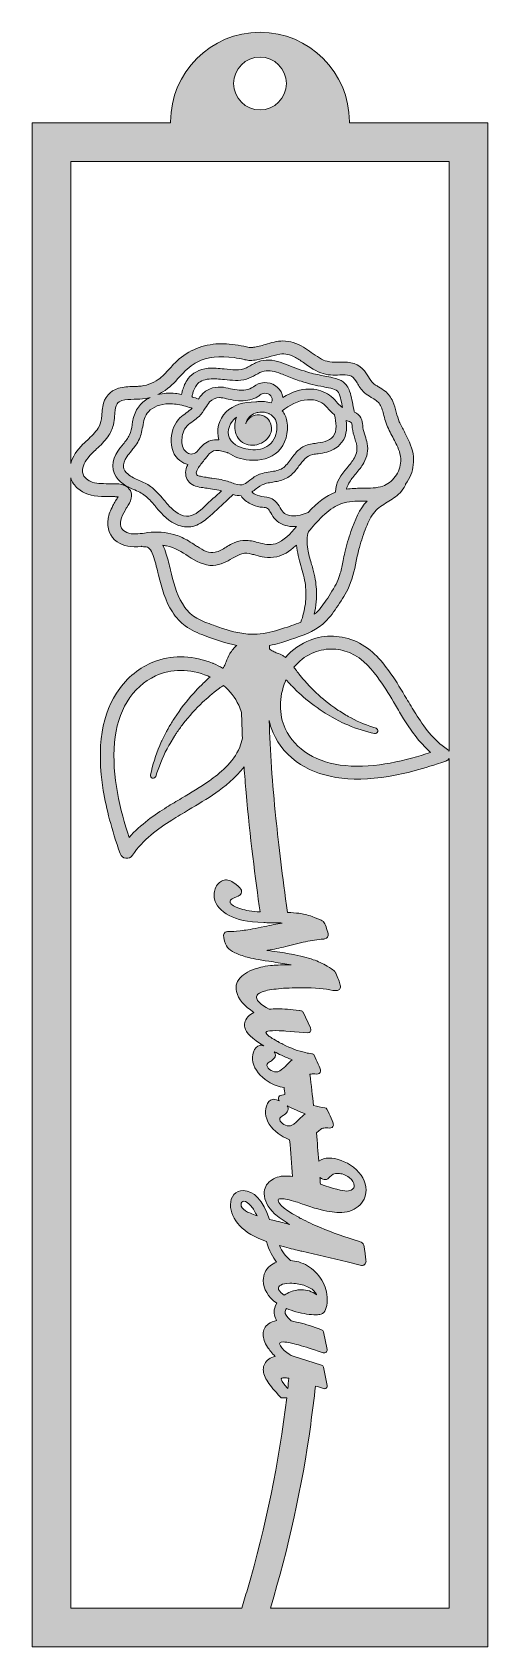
# Model space of a CAD drawing. Extents: x 1256 to 1744, y -1402 to 322.
import ezdxf

# ---------------------------------------------------------------- set-up
doc = ezdxf.new("R2010")
doc.units = 0
doc.header["$MEASUREMENT"] = 0
doc.layers.add('Layer 1', color=7, linetype='Continuous')

msp = doc.modelspace()

# ---------------------------------------------------------------- hatches: boundary and pattern name
at = {"layer": 'Layer 1', "true_color": 0x333644}
h = msp.add_hatch(color=159, dxfattribs=at)
h.dxf.hatch_style = 2
edge = h.paths.add_edge_path()
edge.add_spline(control_points=[(1595.5, 225.5), (1595.5, 225.5), (1595.5, 226.7), (1595.5, 226.7), (1595.5, 279.5), (1552.7, 322.3), (1499.9, 322.3), (1447.1, 322.3), (1404.3, 279.5), (1404.3, 226.7), (1404.3, 226.7), (1404.3, 225.5), (1404.3, 225.5), (1404.3, 225.5), (1256.3, 225.5), (1256.3, 225.5), (1256.3, 225.5), (1256.3, -1401.9), (1256.3, -1401.9), (1256.3, -1401.9), (1743.5, -1401.9), (1743.5, -1401.9), (1743.5, -1401.9), (1743.5, 225.5), (1743.5, 225.5), (1743.5, 225.5), (1595.5, 225.5), (1595.5, 225.5)], knot_values=[0, 0, 0, 0, 1, 1, 1, 2, 2, 2, 3, 3, 3, 4, 4, 4, 5, 5, 5, 6, 6, 6, 7, 7, 7, 8, 8, 8, 9, 9, 9, 9], degree=3, periodic=1)
edge = h.paths.add_edge_path()
edge.add_spline(control_points=[(1499.9, 295.8), (1515.5, 295.8), (1528.1, 283.2), (1528.1, 267.6), (1528.1, 252), (1515.5, 239.4), (1499.9, 239.4), (1484.3, 239.4), (1471.7, 252), (1471.7, 267.6), (1471.7, 283.2), (1484.3, 295.8), (1499.9, 295.8)], knot_values=[0, 0, 0, 0, 1, 1, 1, 2, 2, 2, 3, 3, 3, 4, 4, 4, 4], degree=3, periodic=1)
edge = h.paths.add_edge_path()
edge.add_spline(control_points=[(1480.4, -1360.7), (1480.4, -1360.7), (1297.5, -1360.7), (1297.5, -1360.7), (1297.5, -1360.7), (1297.5, -153.7), (1297.5, -153.7), (1298.8, -158), (1301.4, -161.9), (1305, -164.9), (1311.2, -170.2), (1319.3, -172.9), (1330.5, -173.5), (1333.1, -173.6), (1335.7, -173.6), (1338.4, -173.6), (1340.5, -173.6), (1342.6, -173.6), (1344.7, -173.6), (1344.7, -173.6), (1345.4, -173.7), (1345.4, -173.7), (1346.6, -173.7), (1347.5, -173.7), (1348.2, -173.8), (1347.9, -174.4), (1347.4, -175), (1347.1, -175.4), (1346.8, -175.9), (1346.5, -176.4), (1346.2, -176.9), (1346.2, -176.9), (1345.4, -178.2), (1345.4, -178.2), (1344.5, -179.8), (1343.5, -181.5), (1342.6, -183.2), (1339.8, -188.3), (1338.2, -192.7), (1337.5, -196.9), (1335.8, -207.2), (1339.3, -216.6), (1347, -221.9), (1353.6, -226.4), (1362.2, -228), (1373.2, -226.8), (1373.2, -226.8), (1373.6, -226.7), (1373.6, -226.7), (1374.7, -227.2), (1375.8, -227.4), (1377, -227.3), (1380.5, -226.8), (1383.3, -229.9), (1385.6, -236.4), (1387.7, -242.4), (1389.2, -248.7), (1390.7, -254.8), (1390.7, -254.8), (1391.4, -257.6), (1391.4, -257.6), (1394.8, -271.5), (1398.5, -284.9), (1406.2, -296.8), (1410.2, -302.9), (1414.8, -307.9), (1419.9, -311.7), (1426.3, -316.4), (1433.5, -319.5), (1440.4, -322), (1452, -326.3), (1463.4, -330.3), (1475.1, -332.5), (1472.3, -335.1), (1469.8, -338), (1467.7, -341.3), (1465.9, -344.1), (1464.8, -347.2), (1463.6, -350.1), (1463.3, -351), (1462.9, -351.9), (1462.6, -352.8), (1462, -354.1), (1461.2, -355.5), (1460.8, -356), (1460.6, -356.2), (1460.5, -356.4), (1460.1, -356.7), (1460, -356.8), (1460, -356.8), (1459.9, -356.9), (1459.9, -356.9), (1459.9, -356.9), (1459.9, -356.9), (1456.8, -355), (1453.5, -353.3), (1450.3, -352), (1450.1, -351.9), (1449.9, -351.8), (1449.7, -351.8), (1449.5, -351.7), (1449.4, -351.6), (1449.2, -351.5), (1429.8, -343.5), (1407.9, -342.6), (1389.1, -349), (1373.8, -354.3), (1360.2, -364.5), (1349.8, -378.5), (1330.6, -404.4), (1324.7, -441), (1332.3, -487.4), (1335.5, -507.4), (1341.1, -528.2), (1350.3, -554.9), (1351.3, -557.6), (1353.6, -559.5), (1356.4, -559.9), (1359.2, -560.3), (1361.9, -559), (1363.5, -556.6), (1374.6, -540), (1390.9, -528.3), (1405.5, -519.1), (1411.4, -515.4), (1417.6, -511.7), (1423.5, -508.2), (1433.2, -502.4), (1443.2, -496.5), (1452.6, -490), (1461.6, -483.7), (1473.8, -474.5), (1482.9, -462.1), (1483.5, -471.4), (1484.2, -480.6), (1485, -489.7), (1489.1, -536.5), (1495, -582), (1499.9, -617.2), (1491.4, -616.6), (1484.6, -615.5), (1479.5, -613.9), (1469.9, -610.8), (1468.2, -607.9), (1468, -606.8), (1467.7, -605.7), (1467.9, -605.1), (1468.2, -604.6), (1468.2, -604.6), (1468.7, -603.6), (1472.2, -602.2), (1476.5, -600.4), (1477.7, -599.6), (1478.4, -599.1), (1479.1, -598.6), (1480.7, -596.9), (1480, -593.9), (1479.6, -592.4), (1478.4, -590.7), (1473, -586.8), (1468.5, -583.6), (1464.8, -582.4), (1461.6, -583.2), (1457.7, -584.1), (1454.7, -586.7), (1452.6, -590.8), (1450.7, -594.8), (1450.2, -599), (1451.2, -603.4), (1452.8, -610.1), (1458.1, -616.1), (1466.9, -621), (1474.6, -625.4), (1486.7, -627.9), (1504, -628.6), (1506, -628.6), (1508.1, -628.7), (1510.3, -628.7), (1510.3, -628.7), (1517.6, -628.9), (1517.6, -628.9), (1519.6, -628.9), (1521.6, -628.9), (1523.5, -629), (1520.6, -629.4), (1517.7, -630), (1514.8, -630.6), (1511.3, -631.4), (1507.9, -632.1), (1504.9, -632.8), (1494.9, -634.8), (1487.7, -636.2), (1483, -636.8), (1476.8, -637.6), (1472.2, -638.1), (1469.3, -638.1), (1464.7, -638.2), (1464.3, -638.2), (1463.8, -638.4), (1462.7, -638.8), (1460, -640.2), (1461.1, -644.8), (1462.3, -649.9), (1463.6, -653.1), (1465.1, -655.1), (1466.7, -657), (1469.3, -658.8), (1473.1, -660.7), (1476.6, -662.4), (1481, -664), (1486.2, -665.5), (1490.7, -666.8), (1498.3, -668.2), (1509.5, -669.9), (1509.5, -669.9), (1514.2, -670.6), (1514.2, -670.6), (1521, -671.6), (1527.4, -672.7), (1533.2, -673.7), (1531.8, -673.7), (1530.5, -673.7), (1529.1, -673.7), (1522.1, -673.7), (1516.2, -674), (1511.2, -674.5), (1507.2, -674.9), (1503.7, -675.5), (1500.8, -676.2), (1492, -678.3), (1485.1, -681.5), (1480.4, -685.7), (1475.2, -690.3), (1473.3, -696), (1474.8, -702.2), (1476.7, -710.2), (1482.8, -717.5), (1493.3, -724.5), (1490.8, -725.7), (1488.7, -727.3), (1487, -729.1), (1483, -733.5), (1482.9, -737.7), (1483.5, -740.4), (1484.9, -746.2), (1491.4, -752.5), (1503.9, -760.2), (1501.6, -759.5), (1500.4, -759.5), (1499.5, -759.7), (1496.5, -760.4), (1494.4, -762.8), (1493, -766.8), (1491.7, -770.3), (1491.5, -774), (1492.4, -777.7), (1494.3, -785.7), (1499.8, -792.6), (1508.6, -798.2), (1514.5, -802), (1520.2, -804.1), (1525.7, -804.5), (1526, -807), (1526.3, -809.6), (1526.6, -812.1), (1526.6, -812.1), (1522, -813.2), (1522, -813.2), (1520.4, -813.6), (1519.4, -815.2), (1519.8, -816.8), (1519.8, -816.8), (1520.2, -818.4), (1520.2, -818.4), (1520.2, -818.6), (1520.3, -818.7), (1520.4, -818.9), (1516.2, -817.1), (1514.5, -817.1), (1513.2, -817.4), (1510.3, -818.1), (1508.1, -820.5), (1506.7, -824.5), (1505.5, -828), (1505.3, -831.6), (1506.2, -835.3), (1508.1, -843.4), (1513.5, -850.3), (1522.4, -855.9), (1525.5, -857.9), (1528.5, -859.4), (1531.6, -860.5), (1532.8, -873.6), (1533.8, -886.8), (1534.6, -899.7), (1532, -899.3), (1529.6, -899.2), (1527.5, -899.2), (1520.8, -899.2), (1515.3, -900.9), (1511.1, -904.3), (1506.6, -907.8), (1504.4, -912.5), (1504.4, -918.2), (1504.4, -925.2), (1508.1, -932.4), (1515.5, -939.4), (1519.3, -943), (1524.7, -946.8), (1531.9, -950.9), (1527.2, -949.7), (1521.7, -948.3), (1515.4, -946.8), (1515.4, -946.8), (1510.2, -945.5), (1510.2, -945.5), (1502.8, -924.8), (1493.5, -914.8), (1482, -914.8), (1477.9, -914.8), (1474.6, -916.2), (1472, -919.1), (1469.5, -921.8), (1468.3, -925.4), (1468.3, -929.7), (1468.3, -937.6), (1471.6, -945.2), (1478.3, -952.3), (1484.5, -958.9), (1494.1, -964.6), (1506.7, -969.2), (1509.8, -978.7), (1513.4, -986), (1517.7, -991.1), (1515.1, -992.1), (1512.8, -993.4), (1510.8, -995.1), (1505.9, -999.1), (1503.4, -1004.4), (1503.4, -1010.8), (1503.4, -1019.9), (1508.3, -1028.1), (1517.8, -1035.1), (1516, -1038.2), (1515, -1041.4), (1515, -1044.6), (1515, -1046.3), (1515.5, -1048.4), (1516.5, -1051.1), (1516.8, -1051.9), (1517.2, -1052.7), (1517.7, -1053.5), (1514.3, -1054.1), (1511.4, -1055.3), (1509.1, -1057), (1505.3, -1059.7), (1503.3, -1063.6), (1503.3, -1068.1), (1503.3, -1072.6), (1504.9, -1077.3), (1507.9, -1081.9), (1510, -1085), (1512.7, -1088.3), (1516.3, -1092), (1513.6, -1092.5), (1511.2, -1093.5), (1509.2, -1094.8), (1505.5, -1097.4), (1503.4, -1101.3), (1503.4, -1106), (1503.4, -1109.9), (1505, -1114.4), (1508.2, -1119.1), (1511.1, -1123.4), (1515.5, -1128.7), (1521.7, -1135.2), (1522.2, -1135.8), (1523, -1136.2), (1523.9, -1136.2), (1523.9, -1136.2), (1528.5, -1136.2), (1528.5, -1136.2), (1520.3, -1204.6), (1506.1, -1273.5), (1486.4, -1340.9), (1484.4, -1347.5), (1482.4, -1354.1), (1480.4, -1360.7)], knot_values=[0, 0, 0, 0, 1, 1, 1, 2, 2, 2, 3, 3, 3, 4, 4, 4, 5, 5, 5, 6, 6, 6, 7, 7, 7, 8, 8, 8, 9, 9, 9, 10, 10, 10, 11, 11, 11, 12, 12, 12, 13, 13, 13, 14, 14, 14, 15, 15, 15, 16, 16, 16, 17, 17, 17, 18, 18, 18, 19, 19, 19, 20, 20, 20, 21, 21, 21, 22, 22, 22, 23, 23, 23, 24, 24, 24, 25, 25, 25, 26, 26, 26, 27, 27, 27, 28, 28, 28, 29, 29, 29, 30, 30, 30, 31, 31, 31, 32, 32, 32, 33, 33, 33, 34, 34, 34, 35, 35, 35, 36, 36, 36, 37, 37, 37, 38, 38, 38, 39, 39, 39, 40, 40, 40, 41, 41, 41, 42, 42, 42, 43, 43, 43, 44, 44, 44, 45, 45, 45, 46, 46, 46, 47, 47, 47, 48, 48, 48, 49, 49, 49, 50, 50, 50, 51, 51, 51, 52, 52, 52, 53, 53, 53, 54, 54, 54, 55, 55, 55, 56, 56, 56, 57, 57, 57, 58, 58, 58, 59, 59, 59, 60, 60, 60, 61, 61, 61, 62, 62, 62, 63, 63, 63, 64, 64, 64, 65, 65, 65, 66, 66, 66, 67, 67, 67, 68, 68, 68, 69, 69, 69, 70, 70, 70, 71, 71, 71, 72, 72, 72, 73, 73, 73, 74, 74, 74, 75, 75, 75, 76, 76, 76, 77, 77, 77, 78, 78, 78, 79, 79, 79, 80, 80, 80, 81, 81, 81, 82, 82, 82, 83, 83, 83, 84, 84, 84, 85, 85, 85, 86, 86, 86, 87, 87, 87, 88, 88, 88, 89, 89, 89, 90, 90, 90, 91, 91, 91, 92, 92, 92, 93, 93, 93, 94, 94, 94, 95, 95, 95, 96, 96, 96, 97, 97, 97, 98, 98, 98, 99, 99, 99, 100, 100, 100, 101, 101, 101, 102, 102, 102, 103, 103, 103, 104, 104, 104, 105, 105, 105, 106, 106, 106, 107, 107, 107, 108, 108, 108, 109, 109, 109, 110, 110, 110, 111, 111, 111, 112, 112, 112, 113, 113, 113, 114, 114, 114, 115, 115, 115, 116, 116, 116, 117, 117, 117, 118, 118, 118, 119, 119, 119, 120, 120, 120, 121, 121, 121, 122, 122, 122, 123, 123, 123, 124, 124, 124, 125, 125, 125, 126, 126, 126, 127, 127, 127, 128, 128, 128, 129, 129, 129, 129], degree=3, periodic=1)
edge = h.paths.add_edge_path()
edge.add_spline(control_points=[(1560.2, -272.6), (1559.9, -265.7), (1558.6, -258.6), (1556.4, -250.6), (1555.9, -248.6), (1555.3, -246.7), (1554.7, -244.7), (1553.3, -239.9), (1551.8, -234.9), (1551, -229.9), (1549.8, -222.5), (1550.1, -216.4), (1551.8, -211.1), (1552.4, -210.5), (1552.9, -209.8), (1553.4, -209.2), (1557.8, -203.9), (1563.1, -197.8), (1569.1, -192.4), (1575, -187.1), (1581.1, -183.3), (1587.1, -181.1), (1594.6, -178.5), (1602.5, -178.4), (1610.2, -178.4), (1611.6, -178.4), (1613, -178.4), (1614.5, -178.4), (1606, -187.1), (1601.4, -198.7), (1597.2, -210.8), (1594.6, -218.2), (1592.4, -225.8), (1590.7, -233.3), (1590, -236.2), (1589.4, -239.1), (1588.8, -242), (1587.9, -246.5), (1587, -251.1), (1585.8, -255.5), (1584.1, -261.4), (1581.3, -267.4), (1576.9, -274.6), (1572.7, -281.6), (1568.9, -287.2), (1565.1, -292), (1562.9, -294.8), (1560.5, -297.2), (1557.9, -299.3), (1560, -290.5), (1560.8, -281.5), (1560.2, -272.6)], knot_values=[0, 0, 0, 0, 1, 1, 1, 2, 2, 2, 3, 3, 3, 4, 4, 4, 5, 5, 5, 6, 6, 6, 7, 7, 7, 8, 8, 8, 9, 9, 9, 10, 10, 10, 11, 11, 11, 12, 12, 12, 13, 13, 13, 14, 14, 14, 15, 15, 15, 16, 16, 16, 17, 17, 17, 17], degree=3, periodic=1)
edge = h.paths.add_edge_path()
edge.add_spline(control_points=[(1384.7, -474.3), (1386.3, -474.8), (1387.9, -473.9), (1388.4, -472.4), (1391.6, -462.7), (1395.3, -452.5), (1400.5, -443), (1400.5, -443), (1402.4, -439.5), (1402.4, -439.5), (1402.8, -438.7), (1403.2, -438), (1403.7, -437.2), (1403.7, -437.2), (1408.3, -429.5), (1408.3, -429.5), (1409.1, -428.4), (1409.8, -427.3), (1410.6, -426.2), (1412.9, -422.8), (1415, -419.7), (1417.5, -416.6), (1424.1, -408), (1431.2, -400.2), (1438.5, -393.3), (1438.5, -393.3), (1444.3, -388), (1444.3, -388), (1444.3, -388), (1445.9, -386.6), (1445.9, -386.6), (1447.4, -385.4), (1448.8, -384.2), (1450.3, -383), (1450.3, -383), (1450.8, -382.6), (1450.8, -382.6), (1452.6, -381.1), (1454.5, -379.6), (1456.4, -378.2), (1457.8, -377.2), (1459.3, -376.2), (1460.7, -375.2), (1467.7, -381.1), (1473.3, -388.2), (1477.1, -396.3), (1478.3, -398.8), (1479.3, -401.5), (1480.1, -404.2), (1480.4, -413.3), (1480.7, -422.5), (1481.1, -431.7), (1480.4, -434.9), (1479.4, -438.1), (1478.2, -441.2), (1471.4, -457.7), (1456.4, -469.6), (1445.7, -477.1), (1436.1, -483.8), (1425.9, -489.8), (1416, -495.7), (1410.6, -498.9), (1405.3, -502.1), (1400, -505.4), (1387.7, -513.1), (1372.3, -523.5), (1359.9, -537.6), (1350.5, -508.9), (1341.1, -472.5), (1344.3, -436.3), (1345.8, -419.6), (1350.3, -405), (1357.8, -392.8), (1365.4, -380.3), (1375.9, -370.7), (1388.2, -365), (1396.5, -361.2), (1405.6, -359.3), (1415.1, -359.3), (1424.7, -359.3), (1434.6, -361.3), (1444.1, -365.1), (1444.9, -365.5), (1445.7, -365.8), (1446.5, -366.2), (1444.4, -368), (1442.4, -369.8), (1440.4, -371.7), (1438.8, -373.3), (1437.2, -374.9), (1435.6, -376.5), (1435.6, -376.5), (1432.5, -379.7), (1432.5, -379.7), (1431.2, -381), (1430, -382.3), (1428.7, -383.7), (1421.5, -391.7), (1414.7, -400.6), (1408.5, -410.1), (1406.1, -413.5), (1404.1, -417.1), (1402.1, -420.6), (1401.4, -421.8), (1400.7, -423.1), (1399.9, -424.5), (1399.9, -424.5), (1395.7, -432.9), (1395.7, -432.9), (1395.2, -433.8), (1394.8, -434.7), (1394.3, -435.6), (1394.3, -435.6), (1392.8, -439.3), (1392.8, -439.3), (1388.1, -449.6), (1385.2, -460.5), (1382.7, -470.7), (1382.3, -472.3), (1383.2, -473.9), (1384.7, -474.3)], knot_values=[0, 0, 0, 0, 1, 1, 1, 2, 2, 2, 3, 3, 3, 4, 4, 4, 5, 5, 5, 6, 6, 6, 7, 7, 7, 8, 8, 8, 9, 9, 9, 10, 10, 10, 11, 11, 11, 12, 12, 12, 13, 13, 13, 14, 14, 14, 15, 15, 15, 16, 16, 16, 17, 17, 17, 18, 18, 18, 19, 19, 19, 20, 20, 20, 21, 21, 21, 22, 22, 22, 23, 23, 23, 24, 24, 24, 25, 25, 25, 26, 26, 26, 27, 27, 27, 28, 28, 28, 29, 29, 29, 30, 30, 30, 31, 31, 31, 32, 32, 32, 33, 33, 33, 34, 34, 34, 35, 35, 35, 36, 36, 36, 37, 37, 37, 38, 38, 38, 39, 39, 39, 40, 40, 40, 40], degree=3, periodic=1)
edge = h.paths.add_edge_path()
edge.add_spline(control_points=[(1451.9, -311.6), (1451.9, -311.6), (1450, -310.9), (1450, -310.9), (1444, -308.8), (1437.7, -306.5), (1432.2, -303.4), (1427.3, -300.6), (1423.1, -296.8), (1419.6, -291.9), (1412, -281.5), (1408.3, -268.7), (1405.3, -256.5), (1405.3, -256.5), (1404.3, -252.3), (1404.3, -252.3), (1402.9, -246.6), (1401.4, -240.7), (1399.6, -235), (1398.7, -231.9), (1397.5, -228.6), (1395.8, -225.5), (1397.2, -225.7), (1398.6, -225.9), (1400, -226.2), (1408.8, -228.1), (1416.3, -232.7), (1423.2, -237.2), (1431.6, -242.6), (1440, -247.5), (1449.9, -247.1), (1457.7, -246.8), (1464.2, -243), (1470.5, -239.4), (1470.5, -239.4), (1472, -238.5), (1472, -238.5), (1474.6, -237), (1477.4, -235.5), (1480.5, -234.6), (1484, -233.6), (1487.7, -234.3), (1490.9, -235), (1492.4, -235.4), (1494, -235.8), (1495.6, -236.2), (1498.5, -237), (1501.5, -237.9), (1504.7, -238.3), (1509.1, -239), (1513.4, -238.8), (1517.8, -237.8), (1524.5, -236.3), (1530.9, -232.6), (1538, -226.2), (1538.3, -225.9), (1538.7, -225.6), (1539, -225.3), (1539.6, -233), (1541.6, -240.5), (1543.6, -247.3), (1545.6, -254.3), (1547.6, -261), (1548.4, -267.9), (1549.2, -274.7), (1549.2, -281.6), (1548.4, -288.3), (1547.5, -294.9), (1545.9, -301.5), (1543.6, -307.6), (1540.3, -309), (1536.9, -310.2), (1533.7, -311.3), (1533.7, -311.3), (1532.3, -311.8), (1532.3, -311.8), (1524.1, -314.6), (1515.6, -317.5), (1507.1, -319.2), (1502.2, -320.1), (1497.8, -320.6), (1493.6, -320.6), (1490.5, -320.6), (1487.6, -320.5), (1484.7, -320.1), (1484.7, -320.1), (1484.7, -320.1), (1484.7, -320.1), (1473.3, -318.9), (1462.2, -315.3), (1451.9, -311.6)], knot_values=[0, 0, 0, 0, 1, 1, 1, 2, 2, 2, 3, 3, 3, 4, 4, 4, 5, 5, 5, 6, 6, 6, 7, 7, 7, 8, 8, 8, 9, 9, 9, 10, 10, 10, 11, 11, 11, 12, 12, 12, 13, 13, 13, 14, 14, 14, 15, 15, 15, 16, 16, 16, 17, 17, 17, 18, 18, 18, 19, 19, 19, 20, 20, 20, 21, 21, 21, 22, 22, 22, 23, 23, 23, 24, 24, 24, 25, 25, 25, 26, 26, 26, 27, 27, 27, 28, 28, 28, 29, 29, 29, 30, 30, 30, 30], degree=3, periodic=1)
edge = h.paths.add_edge_path()
edge.add_spline(control_points=[(1533.6, -194.1), (1530.5, -193.7), (1528, -192.8), (1526.1, -191.5), (1524.1, -190), (1522.8, -187.8), (1521.4, -185.5), (1520, -183), (1518.4, -180.2), (1515.8, -178), (1512.3, -175), (1508.1, -174.2), (1504.4, -173.8), (1500.5, -173.3), (1497.6, -172.5), (1495, -171.2), (1493.1, -170.2), (1491.9, -169.3), (1491.1, -168.8), (1492.8, -167.6), (1494.4, -166.4), (1496, -165.1), (1496, -165.1), (1497.2, -164.3), (1497.2, -164.3), (1500.5, -161.7), (1503.6, -160.2), (1507, -159.4), (1509.1, -158.9), (1511.2, -158.5), (1513.5, -158.2), (1515.6, -157.8), (1517.7, -157.5), (1519.7, -157), (1524.8, -155.9), (1528.9, -154), (1532.3, -151.3), (1535.8, -148.5), (1538.5, -145), (1540.7, -142.1), (1540.7, -142.1), (1541.6, -140.9), (1541.6, -140.9), (1545.7, -135.3), (1549.7, -129.9), (1556.3, -128.6), (1558.2, -128.2), (1560.1, -128), (1562.1, -127.8), (1565.1, -127.4), (1568.3, -127), (1571.5, -126), (1577, -124.4), (1581.6, -121.8), (1585.1, -118.4), (1592.5, -111.2), (1593.1, -101.2), (1592.1, -92.3), (1592.1, -92.3), (1593, -92.6), (1593, -92.6), (1594.7, -93.1), (1596.6, -93.7), (1597.6, -94.8), (1598.2, -95.4), (1598.3, -96.6), (1598.4, -98.4), (1598.5, -99), (1598.5, -99.6), (1598.6, -100.2), (1599, -104.2), (1600.2, -107.9), (1601.3, -111.5), (1601.9, -113.4), (1602.5, -115.3), (1603, -117.3), (1604.3, -122.6), (1603.6, -127.4), (1600.9, -132.2), (1598.8, -135.8), (1596.1, -139.2), (1593.1, -142.8), (1586.9, -150.4), (1580.5, -158.2), (1580.6, -168.9), (1570.7, -172.8), (1561.4, -179.7), (1551.4, -190.5), (1545.9, -192.6), (1539.6, -194.7), (1533.6, -194.1)], knot_values=[0, 0, 0, 0, 1, 1, 1, 2, 2, 2, 3, 3, 3, 4, 4, 4, 5, 5, 5, 6, 6, 6, 7, 7, 7, 8, 8, 8, 9, 9, 9, 10, 10, 10, 11, 11, 11, 12, 12, 12, 13, 13, 13, 14, 14, 14, 15, 15, 15, 16, 16, 16, 17, 17, 17, 18, 18, 18, 19, 19, 19, 20, 20, 20, 21, 21, 21, 22, 22, 22, 23, 23, 23, 24, 24, 24, 25, 25, 25, 26, 26, 26, 27, 27, 27, 28, 28, 28, 29, 29, 29, 30, 30, 30, 30], degree=3, periodic=1)
edge = h.paths.add_edge_path()
edge.add_spline(control_points=[(1478, -112.8), (1481.9, -117.2), (1488, -119.4), (1494.2, -118.6), (1500.8, -117.8), (1507.3, -113.5), (1510.3, -108), (1512.7, -103.7), (1512.9, -99), (1510.9, -94.6), (1508.7, -89.9), (1504.2, -86.6), (1499.2, -86.3), (1493.3, -85.7), (1487, -89.6), (1484.9, -95.1), (1484.8, -95.3), (1484.7, -95.6), (1484.6, -95.9), (1484.8, -95), (1485.1, -94.1), (1485.4, -93.3), (1487.3, -88.7), (1491.5, -85.3), (1496.8, -83.9), (1497.2, -83.8), (1497.7, -83.7), (1498.1, -83.6), (1500.3, -83.2), (1502.5, -83.1), (1504.6, -83.5), (1506.1, -83.7), (1507.7, -84.2), (1509.3, -84.9), (1509.6, -85.1), (1510, -85.3), (1510.3, -85.4), (1512.3, -86.4), (1513.9, -87.8), (1515.1, -89.4), (1517, -91.9), (1517.9, -95.1), (1517.9, -99.4), (1517.9, -105.7), (1515.6, -114.2), (1509.3, -118.8), (1504.2, -122.6), (1497.1, -124.1), (1489.4, -123.3), (1483.9, -122.7), (1474, -120.7), (1469, -113.9), (1463.4, -106.5), (1466.4, -96.6), (1472, -91.1), (1472.9, -90.3), (1473.9, -89.5), (1474.9, -88.7), (1473.9, -91.2), (1473.2, -93.7), (1473, -96.3), (1472.4, -102.6), (1474.1, -108.5), (1478, -112.8)], knot_values=[0, 0, 0, 0, 1, 1, 1, 2, 2, 2, 3, 3, 3, 4, 4, 4, 5, 5, 5, 6, 6, 6, 7, 7, 7, 8, 8, 8, 9, 9, 9, 10, 10, 10, 11, 11, 11, 12, 12, 12, 13, 13, 13, 14, 14, 14, 15, 15, 15, 16, 16, 16, 17, 17, 17, 18, 18, 18, 19, 19, 19, 20, 20, 20, 21, 21, 21, 21], degree=3, periodic=1)
edge = h.paths.add_edge_path()
edge.add_spline(control_points=[(1504.3, -51.8), (1499.5, -52), (1495.9, -54.2), (1492.9, -56.2), (1490.3, -58), (1487.6, -59.1), (1484.9, -59.6), (1478.6, -60.7), (1472, -59.3), (1465.9, -57.9), (1459.4, -56.3), (1451, -55.2), (1442.9, -60.4), (1439.8, -62.3), (1437.1, -65), (1434.8, -68.3), (1434.6, -68.6), (1434.4, -69), (1434.1, -69.4), (1432, -68.4), (1429.7, -67.8), (1427.6, -67.3), (1427.4, -67.2), (1427.2, -67.2), (1427, -67.1), (1427.2, -66), (1427.6, -64.7), (1428, -63.5), (1428, -63.5), (1428.2, -62.8), (1428.2, -62.8), (1429, -60.1), (1430.2, -56.8), (1432.2, -54.2), (1435, -50.7), (1439.5, -48.6), (1445.6, -48), (1450.9, -47.5), (1456.3, -48), (1461.9, -48.6), (1469.6, -49.4), (1477.5, -50.3), (1485.5, -48.1), (1489.1, -47.2), (1492.2, -45.4), (1495.2, -43.6), (1498.2, -41.9), (1501.1, -40.2), (1504.2, -39.6), (1509.9, -38.3), (1516.2, -40.1), (1522.2, -42.3), (1524.4, -43.2), (1526.7, -44.1), (1528.9, -44.9), (1533.7, -46.8), (1538.7, -48.8), (1543.8, -50.4), (1551.7, -52.9), (1559.8, -54.9), (1568.1, -56.4), (1568.9, -56.6), (1569.8, -56.7), (1570.7, -56.9), (1577.9, -58.1), (1582.7, -59.2), (1584.7, -64), (1585.8, -66.7), (1586.4, -69.6), (1587, -72.7), (1587, -72.7), (1588.2, -78.5), (1588.2, -78.5), (1587.9, -78.2), (1587.5, -78), (1587.2, -77.7), (1585.2, -76.1), (1583.4, -74.2), (1581.6, -72.2), (1579.3, -69.7), (1577, -67.2), (1574.1, -65.2), (1568.7, -61.3), (1562.1, -59.1), (1554.6, -58.7), (1553.9, -58.7), (1553.2, -58.7), (1552.5, -58.7), (1543.4, -58.7), (1534.3, -61.6), (1524.3, -67.7), (1524.2, -66.6), (1524, -65.7), (1523.6, -64.7), (1521.1, -56.7), (1513.2, -51.5), (1504.3, -51.8)], knot_values=[0, 0, 0, 0, 1, 1, 1, 2, 2, 2, 3, 3, 3, 4, 4, 4, 5, 5, 5, 6, 6, 6, 7, 7, 7, 8, 8, 8, 9, 9, 9, 10, 10, 10, 11, 11, 11, 12, 12, 12, 13, 13, 13, 14, 14, 14, 15, 15, 15, 16, 16, 16, 17, 17, 17, 18, 18, 18, 19, 19, 19, 20, 20, 20, 21, 21, 21, 22, 22, 22, 23, 23, 23, 24, 24, 24, 25, 25, 25, 26, 26, 26, 27, 27, 27, 28, 28, 28, 29, 29, 29, 30, 30, 30, 31, 31, 31, 32, 32, 32, 32], degree=3, periodic=1)
edge = h.paths.add_edge_path()
edge.add_spline(control_points=[(1428.6, -92.7), (1430.6, -91.2), (1432.7, -89.7), (1434.7, -87.9), (1437.6, -85.2), (1439.5, -82.1), (1441.4, -79), (1442.9, -76.6), (1444.2, -74.4), (1446, -72.5), (1448.7, -69.5), (1452.5, -67.9), (1456.5, -67.9), (1457, -67.9), (1457.6, -67.9), (1458.2, -68), (1460.8, -68.3), (1463.3, -68.9), (1466, -69.5), (1469.5, -70.2), (1473.1, -71), (1476.9, -71.3), (1483.9, -71.7), (1490.2, -70.6), (1495.5, -68), (1496.8, -67.3), (1497.9, -66.5), (1499.1, -65.8), (1500.6, -64.7), (1502, -63.7), (1503.4, -63.4), (1505.6, -62.8), (1508.3, -63.4), (1510.2, -64.7), (1512, -65.9), (1513.1, -68.3), (1513, -70.6), (1512.9, -71.5), (1512.6, -72.7), (1511.7, -73.6), (1507.3, -72), (1502.5, -71.5), (1497.7, -72.1), (1497, -72.2), (1496.2, -72.3), (1495.5, -72.5), (1481.9, -72.3), (1471.2, -75.9), (1463.8, -83.2), (1455.6, -91.2), (1452.7, -103), (1455.9, -113.1), (1449.3, -112.6), (1444.1, -114.1), (1439.9, -117.6), (1436.9, -120.1), (1434.5, -123.2), (1432.5, -125.9), (1430.4, -127), (1428.2, -128.1), (1426.1, -128.2), (1424.4, -128.2), (1422.7, -127.4), (1421.1, -126.2), (1416.9, -122.6), (1416.2, -116.9), (1416.4, -112.7), (1416.5, -108.5), (1417.6, -102.4), (1421.9, -98.1), (1423.9, -96.1), (1426.2, -94.5), (1428.6, -92.7)], knot_values=[0, 0, 0, 0, 1, 1, 1, 2, 2, 2, 3, 3, 3, 4, 4, 4, 5, 5, 5, 6, 6, 6, 7, 7, 7, 8, 8, 8, 9, 9, 9, 10, 10, 10, 11, 11, 11, 12, 12, 12, 13, 13, 13, 14, 14, 14, 15, 15, 15, 16, 16, 16, 17, 17, 17, 18, 18, 18, 19, 19, 19, 20, 20, 20, 21, 21, 21, 22, 22, 22, 23, 23, 23, 24, 24, 24, 24], degree=3, periodic=1)
edge = h.paths.add_edge_path()
edge.add_spline(control_points=[(1434.1, -142.6), (1436.2, -139.4), (1438.8, -136.3), (1441.2, -133.4), (1442.2, -132.2), (1443.1, -131), (1444.1, -129.8), (1446.6, -126.6), (1449, -124.6), (1452.6, -124.4), (1453, -124.4), (1453.3, -124.3), (1453.6, -124.3), (1457.2, -124.3), (1460.9, -125.4), (1464.6, -126.5), (1465, -126.7), (1465.5, -126.8), (1466, -126.8), (1471.9, -131.1), (1479.8, -133.8), (1488.5, -134.6), (1500.8, -135.8), (1511.6, -132.5), (1518.9, -125.6), (1527.1, -117.9), (1531, -104.8), (1528.7, -92.9), (1528, -88.8), (1526.2, -85.1), (1523.6, -81.9), (1531.4, -76.2), (1540.5, -70.8), (1550.8, -70.2), (1556.6, -69.8), (1561.9, -71), (1566.2, -73.6), (1569, -75.3), (1571.2, -77.8), (1573.7, -80.4), (1575, -81.9), (1576.3, -83.4), (1577.8, -84.8), (1578.4, -85.3), (1579, -85.8), (1579.7, -86.4), (1581.1, -94), (1582.9, -103.4), (1578, -109.3), (1573.7, -114.5), (1566.2, -115.8), (1558.9, -116.7), (1554.5, -117.3), (1549.9, -118.1), (1545.6, -120.5), (1542.7, -122.2), (1539.8, -124.7), (1537, -128.1), (1535.6, -129.8), (1534.3, -131.6), (1533.1, -133.3), (1530.2, -137.2), (1527.6, -140.9), (1523.9, -143.3), (1520.2, -145.7), (1515.6, -146.4), (1510.7, -147.2), (1507.9, -147.6), (1505.1, -148), (1502.4, -148.8), (1498.5, -149.8), (1494.8, -151.7), (1491, -154.6), (1490.3, -155.1), (1489.6, -155.7), (1488.9, -156.2), (1486.8, -157.9), (1484.9, -159.4), (1482.7, -160.4), (1480.1, -161.6), (1477.2, -161.4), (1472.7, -159.8), (1472.7, -159.8), (1471.3, -159.3), (1471.3, -159.3), (1467.2, -157.9), (1462.9, -156.4), (1458.4, -155.5), (1455, -154.8), (1451.6, -154.4), (1448.4, -153.9), (1446.8, -153.7), (1445.2, -153.5), (1443.6, -153.2), (1441.8, -152.9), (1439.5, -152.5), (1437.2, -152), (1437.2, -152), (1436.4, -151.9), (1436.4, -151.9), (1434.9, -151.6), (1433, -151.2), (1432.3, -150.4), (1430.4, -148.1), (1433.4, -143.5), (1434.1, -142.6)], knot_values=[0, 0, 0, 0, 1, 1, 1, 2, 2, 2, 3, 3, 3, 4, 4, 4, 5, 5, 5, 6, 6, 6, 7, 7, 7, 8, 8, 8, 9, 9, 9, 10, 10, 10, 11, 11, 11, 12, 12, 12, 13, 13, 13, 14, 14, 14, 15, 15, 15, 16, 16, 16, 17, 17, 17, 18, 18, 18, 19, 19, 19, 20, 20, 20, 21, 21, 21, 22, 22, 22, 23, 23, 23, 24, 24, 24, 25, 25, 25, 26, 26, 26, 27, 27, 27, 28, 28, 28, 29, 29, 29, 30, 30, 30, 31, 31, 31, 32, 32, 32, 33, 33, 33, 34, 34, 34, 35, 35, 35, 35], degree=3, periodic=1)
edge = h.paths.add_edge_path()
edge.add_spline(control_points=[(1610.1, -164.7), (1610.1, -164.7), (1608.1, -164.7), (1608.1, -164.7), (1603.1, -164.7), (1597.8, -164.8), (1592.5, -165.7), (1593.5, -161.2), (1596.2, -157.2), (1598.3, -154.3), (1599.7, -152.6), (1601.1, -150.9), (1602.4, -149.3), (1605.4, -145.7), (1608.5, -141.9), (1610.9, -137.6), (1614.6, -131.1), (1615.9, -124), (1614.6, -117), (1614.1, -114.2), (1613.2, -111.4), (1612.3, -108.8), (1611.4, -105.7), (1610.4, -102.7), (1610, -99.7), (1609.9, -99), (1609.9, -98.3), (1609.8, -97.5), (1609.6, -95.1), (1609.4, -92.2), (1607.8, -89.5), (1606.4, -87), (1604, -84.9), (1600.9, -83.4), (1600.9, -83.4), (1600.8, -82.8), (1600.8, -82.8), (1600.1, -79.5), (1599.3, -76.1), (1598.7, -72.8), (1598.7, -72.8), (1598.2, -70.4), (1598.2, -70.4), (1597.5, -67.3), (1596.9, -64.1), (1595.8, -61), (1594.3, -56.7), (1591.9, -53.4), (1588.9, -51.1), (1586, -49), (1582.5, -47.6), (1577.9, -46.6), (1575.1, -46), (1572.2, -45.4), (1569.4, -44.9), (1564, -43.8), (1558.5, -42.8), (1553.1, -41.3), (1544.9, -39), (1536.8, -35.8), (1529.9, -33.1), (1522.6, -30.2), (1514.8, -27.4), (1506.6, -27.8), (1502.7, -27.9), (1498.8, -29), (1495, -30.8), (1493.5, -31.6), (1492, -32.4), (1490.6, -33.3), (1488.8, -34.3), (1487.1, -35.4), (1485.3, -36.1), (1478.1, -39.2), (1470.1, -38.3), (1461.7, -37.3), (1456, -36.7), (1450.1, -36), (1444.3, -36.6), (1434.9, -37.7), (1427.5, -41.4), (1423, -47.5), (1419.9, -51.6), (1418.2, -56.3), (1417.1, -59.9), (1416.7, -61.2), (1416.3, -62.8), (1415.9, -64.4), (1413.6, -64), (1411.5, -63.6), (1409.4, -63.4), (1402.7, -62.7), (1396.4, -63.1), (1390.7, -64.6), (1392.5, -63.7), (1394.3, -62.8), (1396, -61.8), (1403, -57.5), (1408.5, -51.6), (1413.7, -45.8), (1413.7, -45.8), (1415.4, -44), (1415.4, -44), (1421.5, -37.3), (1426.9, -33), (1432.8, -29.9), (1443.5, -24.5), (1456.7, -22.9), (1472.3, -25.2), (1475.7, -25.7), (1479.2, -26.4), (1482.9, -27.2), (1482.9, -27.2), (1483.5, -27.4), (1483.5, -27.4), (1485.4, -27.8), (1487.3, -28.2), (1489.4, -28.2), (1491.7, -28.1), (1494.1, -27.9), (1496.5, -27.5), (1500.6, -26.7), (1504.7, -25.6), (1508.6, -24.5), (1512.9, -23.2), (1517, -22.1), (1521.2, -21.5), (1526.7, -20.6), (1532.1, -21.8), (1537.8, -24.9), (1541.2, -26.8), (1544.3, -29), (1547.7, -31.4), (1549.8, -32.8), (1551.8, -34.3), (1554, -35.7), (1561.5, -40.6), (1568.4, -43.1), (1575.3, -43.7), (1578.6, -44), (1582, -43.8), (1585.2, -43.7), (1586.3, -43.7), (1587.4, -43.6), (1588.5, -43.6), (1591.8, -43.6), (1595.2, -43.7), (1597.9, -45.1), (1600.3, -46.5), (1602, -49.3), (1603.7, -52.1), (1605.7, -55.5), (1608, -59.4), (1611.6, -62.6), (1613.9, -64.6), (1616.5, -66.1), (1618.9, -67.6), (1622.6, -69.8), (1626.1, -71.9), (1628.2, -75.1), (1630.4, -78.6), (1631.4, -82.7), (1632.4, -87.1), (1633.1, -89.8), (1633.8, -92.5), (1634.8, -95.2), (1636.7, -100.5), (1639.4, -105.4), (1641.9, -110.2), (1643.1, -112.4), (1644.2, -114.6), (1645.3, -116.8), (1647.9, -122), (1650.7, -128.7), (1650.5, -135.8), (1650.3, -141.4), (1648.2, -147.4), (1644.6, -152.2), (1641, -157), (1636.4, -160.5), (1631.3, -162.4), (1624.6, -164.6), (1617.2, -164.7), (1610.1, -164.7)], knot_values=[0, 0, 0, 0, 1, 1, 1, 2, 2, 2, 3, 3, 3, 4, 4, 4, 5, 5, 5, 6, 6, 6, 7, 7, 7, 8, 8, 8, 9, 9, 9, 10, 10, 10, 11, 11, 11, 12, 12, 12, 13, 13, 13, 14, 14, 14, 15, 15, 15, 16, 16, 16, 17, 17, 17, 18, 18, 18, 19, 19, 19, 20, 20, 20, 21, 21, 21, 22, 22, 22, 23, 23, 23, 24, 24, 24, 25, 25, 25, 26, 26, 26, 27, 27, 27, 28, 28, 28, 29, 29, 29, 30, 30, 30, 31, 31, 31, 32, 32, 32, 33, 33, 33, 34, 34, 34, 35, 35, 35, 36, 36, 36, 37, 37, 37, 38, 38, 38, 39, 39, 39, 40, 40, 40, 41, 41, 41, 42, 42, 42, 43, 43, 43, 44, 44, 44, 45, 45, 45, 46, 46, 46, 47, 47, 47, 48, 48, 48, 49, 49, 49, 50, 50, 50, 51, 51, 51, 52, 52, 52, 53, 53, 53, 54, 54, 54, 55, 55, 55, 56, 56, 56, 57, 57, 57, 58, 58, 58, 59, 59, 59, 60, 60, 60, 61, 61, 61, 61], degree=3, periodic=1)
edge = h.paths.add_edge_path()
edge.add_spline(control_points=[(1402.3, -74.5), (1402.6, -74.5), (1402.8, -74.5), (1403, -74.5), (1407.5, -74.5), (1412.4, -75.2), (1418.3, -76.6), (1420.8, -77.3), (1423.5, -78), (1426.2, -78.9), (1426.6, -79), (1426.9, -79.1), (1427.3, -79.2), (1425.4, -81), (1423.3, -82.5), (1421, -84.2), (1418.8, -85.8), (1416.4, -87.5), (1414.3, -89.6), (1408.8, -94.8), (1405.6, -102.4), (1405, -111.5), (1404.4, -121.6), (1407.7, -130.2), (1414.1, -135.2), (1416.8, -137.3), (1419.7, -138.6), (1422.8, -139.2), (1422, -140.6), (1421.4, -142.1), (1421, -143.7), (1419.5, -149), (1420.7, -154.6), (1424.1, -158.3), (1427.9, -162.3), (1433.9, -163.3), (1438.7, -164), (1438.7, -164), (1440, -164.2), (1440, -164.2), (1442.3, -164.6), (1444.6, -164.9), (1446.9, -165.2), (1449.8, -165.7), (1452.9, -166.1), (1455.8, -166.6), (1456.8, -166.8), (1457.8, -167.1), (1458.8, -167.3), (1452.6, -173), (1446.5, -178.6), (1440.4, -184.2), (1434.9, -189.3), (1428.6, -195.1), (1421.2, -194.5), (1412.9, -193.9), (1405.9, -187.2), (1401.4, -182.1), (1399.9, -180.5), (1398.4, -178.7), (1396.9, -176.9), (1392.7, -171.9), (1388.4, -166.7), (1382.9, -162.7), (1379.1, -160), (1374.9, -158.2), (1370.8, -156.4), (1366.4, -154.5), (1362.2, -152.6), (1358.7, -149.7), (1355.8, -147.3), (1354.2, -144.7), (1353.9, -142), (1353.6, -138.9), (1354.8, -135.2), (1357.6, -131), (1359, -128.8), (1360.6, -126.9), (1362.3, -124.8), (1363.5, -123.4), (1364.6, -122), (1365.7, -120.5), (1369.2, -115.9), (1371.4, -111.5), (1372.7, -106.8), (1373.4, -104.2), (1373.9, -101.6), (1374.4, -99), (1375.5, -93), (1376.5, -87.2), (1380.6, -82.9), (1385.5, -77.6), (1393.4, -74.6), (1402.3, -74.5)], knot_values=[0, 0, 0, 0, 1, 1, 1, 2, 2, 2, 3, 3, 3, 4, 4, 4, 5, 5, 5, 6, 6, 6, 7, 7, 7, 8, 8, 8, 9, 9, 9, 10, 10, 10, 11, 11, 11, 12, 12, 12, 13, 13, 13, 14, 14, 14, 15, 15, 15, 16, 16, 16, 17, 17, 17, 18, 18, 18, 19, 19, 19, 20, 20, 20, 21, 21, 21, 22, 22, 22, 23, 23, 23, 24, 24, 24, 25, 25, 25, 26, 26, 26, 27, 27, 27, 28, 28, 28, 29, 29, 29, 30, 30, 30, 31, 31, 31, 31], degree=3, periodic=1)
edge = h.paths.add_edge_path()
edge.add_spline(control_points=[(1380.5, -68.7), (1376.2, -71.1), (1372.5, -74.3), (1369.9, -77.9), (1367, -81.8), (1365.1, -86.4), (1363.9, -92.3), (1363.6, -93.8), (1363.3, -95.4), (1363.1, -96.9), (1362.5, -100.7), (1361.9, -104.3), (1360.3, -107.6), (1358.7, -111.2), (1356.2, -114.3), (1353.5, -117.6), (1353.5, -117.6), (1352.3, -119), (1352.3, -119), (1346.3, -126.4), (1338.9, -137.6), (1344.1, -149.2), (1348.3, -158.8), (1357.7, -162.9), (1365.9, -166.5), (1365.9, -166.5), (1367.8, -167.3), (1367.8, -167.3), (1372.7, -169.5), (1376.4, -171.9), (1379.6, -174.8), (1382.7, -177.8), (1385.6, -181.2), (1388.4, -184.5), (1388.4, -184.5), (1389, -185.2), (1389, -185.2), (1395.5, -192.9), (1402.7, -200.7), (1412.7, -204.3), (1418.5, -206.3), (1424.6, -206.5), (1430.1, -204.8), (1435.9, -202.9), (1440.5, -199.3), (1444, -196.3), (1450.6, -190.6), (1457.1, -184.6), (1463.4, -178.7), (1466, -176.2), (1468.6, -173.8), (1471.2, -171.3), (1474.3, -172.3), (1477, -172.7), (1479.7, -172.6), (1481.7, -176.5), (1486.1, -179.4), (1489.8, -181.3), (1493, -183), (1496.5, -184.1), (1500, -184.7), (1500.9, -184.9), (1501.8, -184.9), (1502.7, -185), (1504.8, -185.2), (1506.7, -185.4), (1508, -186.3), (1509.2, -187.2), (1510.2, -188.9), (1511.2, -190.6), (1511.2, -190.6), (1511.5, -191.1), (1511.5, -191.1), (1512.8, -193.4), (1514.3, -196), (1516.5, -198.2), (1520.8, -202.7), (1527.2, -205.3), (1534.5, -205.6), (1535.9, -205.6), (1537.3, -205.6), (1538.8, -205.5), (1532.4, -213.3), (1525.5, -220.8), (1516.4, -223.9), (1510.4, -225.9), (1504.3, -224.3), (1497.9, -222.6), (1497.9, -222.6), (1495.9, -222.1), (1495.9, -222.1), (1491.6, -221), (1486.7, -219.9), (1481.5, -220.5), (1477.8, -220.9), (1474.1, -222), (1469.9, -224.1), (1467.7, -225.1), (1465.6, -226.4), (1463.6, -227.6), (1459.7, -229.8), (1456.1, -232), (1452, -233), (1445.5, -234.6), (1439, -230.9), (1432.9, -227), (1431.5, -226.2), (1430.3, -225.4), (1429, -224.5), (1426.6, -223), (1424.1, -221.3), (1421.5, -219.9), (1417.4, -217.5), (1412.9, -215.6), (1407.9, -214.1), (1399.3, -211.4), (1389.8, -210.8), (1379.6, -212.1), (1378.6, -212.2), (1377.5, -212.4), (1376.5, -212.5), (1370, -213.4), (1363.2, -214.4), (1357.5, -212), (1354.8, -210.8), (1352.8, -209.2), (1351.8, -207.2), (1350.7, -205.1), (1350.5, -202.2), (1351.1, -198.9), (1351.8, -195.2), (1353.6, -191.6), (1355.5, -188.4), (1356.1, -187.3), (1356.7, -186.2), (1357.4, -185.2), (1359.3, -182.1), (1361.3, -178.9), (1362.2, -175.3), (1363.5, -169.6), (1360.6, -164), (1355.1, -161.6), (1351, -159.9), (1346.5, -159.9), (1342.5, -159.8), (1342.5, -159.8), (1341.1, -159.8), (1341.1, -159.8), (1340, -159.8), (1338.8, -159.8), (1337.7, -159.8), (1331, -159.8), (1324.1, -159.9), (1318.3, -157.2), (1315.5, -155.9), (1309.2, -152.1), (1310.1, -144.8), (1310.7, -139.3), (1314, -133.7), (1320.1, -127.5), (1321.7, -125.9), (1323.4, -124.3), (1325.1, -122.7), (1329.3, -118.8), (1333.7, -114.6), (1337.2, -109.6), (1340.1, -105.5), (1342, -101.4), (1343.1, -97.1), (1343.9, -93.8), (1344.1, -90.5), (1344.3, -87.3), (1344.4, -86.3), (1344.5, -85.3), (1344.6, -84.2), (1344.9, -80.4), (1345.3, -77.1), (1347.1, -74.6), (1348.1, -73), (1349.8, -71.9), (1352.2, -71.1), (1356.2, -69.8), (1360.6, -69.7), (1365.3, -69.7), (1367.4, -69.7), (1369.5, -69.7), (1371.5, -69.5), (1375.2, -69.3), (1378.8, -68.6), (1382.4, -67.6), (1381.8, -68), (1381.1, -68.3), (1380.5, -68.7)], knot_values=[0, 0, 0, 0, 1, 1, 1, 2, 2, 2, 3, 3, 3, 4, 4, 4, 5, 5, 5, 6, 6, 6, 7, 7, 7, 8, 8, 8, 9, 9, 9, 10, 10, 10, 11, 11, 11, 12, 12, 12, 13, 13, 13, 14, 14, 14, 15, 15, 15, 16, 16, 16, 17, 17, 17, 18, 18, 18, 19, 19, 19, 20, 20, 20, 21, 21, 21, 22, 22, 22, 23, 23, 23, 24, 24, 24, 25, 25, 25, 26, 26, 26, 27, 27, 27, 28, 28, 28, 29, 29, 29, 30, 30, 30, 31, 31, 31, 32, 32, 32, 33, 33, 33, 34, 34, 34, 35, 35, 35, 36, 36, 36, 37, 37, 37, 38, 38, 38, 39, 39, 39, 40, 40, 40, 41, 41, 41, 42, 42, 42, 43, 43, 43, 44, 44, 44, 45, 45, 45, 46, 46, 46, 47, 47, 47, 48, 48, 48, 49, 49, 49, 50, 50, 50, 51, 51, 51, 52, 52, 52, 53, 53, 53, 54, 54, 54, 55, 55, 55, 56, 56, 56, 57, 57, 57, 58, 58, 58, 59, 59, 59, 60, 60, 60, 61, 61, 61, 62, 62, 62, 63, 63, 63, 64, 64, 64, 64], degree=3, periodic=1)
edge = h.paths.add_edge_path()
edge.add_spline(control_points=[(1516.3, -768.7), (1516.1, -767.9), (1515.7, -767.2), (1515.1, -766.4), (1517.7, -767.8), (1520.3, -769), (1522.8, -770.2), (1526.8, -772), (1530.6, -773.6), (1534.4, -775), (1532.4, -776.7), (1530.2, -778.8), (1527.9, -781.2), (1526.7, -782.4), (1525.6, -783.5), (1524.5, -784.4), (1521.8, -786.7), (1519.9, -787.5), (1518.8, -787.8), (1516.6, -788.4), (1514.3, -787.9), (1511.7, -786.4), (1509.2, -785), (1507.8, -783.3), (1507.3, -781.3), (1507.2, -780.7), (1506.8, -779.3), (1510.2, -777.3), (1512.1, -776.1), (1517.4, -773.1), (1516.3, -768.7)], knot_values=[0, 0, 0, 0, 1, 1, 1, 2, 2, 2, 3, 3, 3, 4, 4, 4, 5, 5, 5, 6, 6, 6, 7, 7, 7, 8, 8, 8, 9, 9, 9, 10, 10, 10, 10], degree=3, periodic=1)
edge = h.paths.add_edge_path()
edge.add_spline(control_points=[(1530.1, -826.3), (1529.9, -825.6), (1529.5, -824.8), (1528.8, -824.1), (1529, -824.2), (1529.1, -824.3), (1529.3, -824.4), (1535.7, -827.6), (1542, -830.4), (1548.1, -832.7), (1546.1, -834.4), (1544, -836.4), (1541.6, -838.8), (1537.2, -843.6), (1534.3, -845.1), (1532.6, -845.5), (1530.3, -846), (1528, -845.6), (1525.5, -844.1), (1523, -842.7), (1521.6, -841), (1521.1, -839), (1520.9, -838.4), (1520.6, -836.9), (1523.9, -835), (1525.9, -833.8), (1531.1, -830.7), (1530.1, -826.3)], knot_values=[0, 0, 0, 0, 1, 1, 1, 2, 2, 2, 3, 3, 3, 4, 4, 4, 5, 5, 5, 6, 6, 6, 7, 7, 7, 8, 8, 8, 9, 9, 9, 9], degree=3, periodic=1)
edge = h.paths.add_edge_path()
edge.add_spline(control_points=[(1496.7, -941.7), (1491.3, -939.9), (1487.2, -938.1), (1484.3, -936.3), (1481.1, -934.3), (1479.6, -932.1), (1479.6, -929.6), (1479.6, -928.6), (1479.9, -927.8), (1480.5, -927.1), (1481.1, -926.5), (1481.7, -926.2), (1482.7, -926.2), (1484.9, -926.2), (1487.5, -928), (1490.4, -931.4), (1492.7, -934.1), (1494.8, -937.5), (1496.7, -941.7)], knot_values=[0, 0, 0, 0, 1, 1, 1, 2, 2, 2, 3, 3, 3, 4, 4, 4, 5, 5, 5, 6, 6, 6, 6], degree=3, periodic=1)
edge = h.paths.add_edge_path()
edge.add_spline(control_points=[(1522.6, -1116.2), (1522.6, -1115.7), (1522.6, -1114.6), (1526.4, -1114.6), (1527.4, -1114.6), (1528.8, -1114.8), (1530.8, -1115.2), (1530.4, -1118.9), (1530, -1122.6), (1529.6, -1126.2), (1529.6, -1126.2), (1528.6, -1125.1), (1528.6, -1125.1), (1523.1, -1119.2), (1522.6, -1116.8), (1522.6, -1116.2)], knot_values=[0, 0, 0, 0, 1, 1, 1, 2, 2, 2, 3, 3, 3, 4, 4, 4, 5, 5, 5, 5], degree=3, periodic=1)
edge = h.paths.add_edge_path()
edge.add_spline(control_points=[(1702.3, -1360.7), (1702.3, -1360.7), (1511, -1360.7), (1511, -1360.7), (1530.5, -1296.5), (1545, -1230.6), (1554.1, -1164.7), (1556, -1151), (1557.7, -1137.2), (1559.2, -1123.5), (1561.9, -1124.3), (1564.8, -1125.2), (1567.8, -1126.2), (1568.9, -1126.5), (1570, -1126.3), (1570.7, -1125.6), (1571.5, -1124.9), (1571.9, -1123.8), (1571.7, -1122.8), (1571.7, -1122.8), (1567.8, -1103.3), (1567.8, -1103.3), (1567.5, -1102.2), (1566.7, -1101.4), (1565.7, -1101.1), (1565.7, -1101.1), (1535.3, -1091.7), (1535.3, -1091.7), (1532.7, -1090.9), (1529.6, -1088.9), (1525.9, -1085.5), (1521.3, -1081.3), (1520.9, -1079.2), (1520.9, -1078.5), (1520.9, -1077.6), (1520.9, -1076.4), (1524.7, -1076.4), (1526.4, -1076.4), (1529.9, -1076.8), (1536.5, -1078.4), (1542.4, -1079.9), (1550, -1082.1), (1559.1, -1085.1), (1561.8, -1086), (1564.6, -1087), (1567.6, -1088), (1568.6, -1088.4), (1569.8, -1088.1), (1570.6, -1087.4), (1571.4, -1086.7), (1571.8, -1085.6), (1571.6, -1084.6), (1571.6, -1084.6), (1567.8, -1065.5), (1567.8, -1065.5), (1567.5, -1064.5), (1566.8, -1063.7), (1565.8, -1063.3), (1564.6, -1062.8), (1563.4, -1062.4), (1562.2, -1062), (1553.6, -1058.9), (1545.8, -1056.6), (1539, -1055.1), (1537, -1054.7), (1535, -1054.3), (1533.2, -1054), (1527.4, -1048.6), (1526.7, -1045.8), (1526.7, -1044.8), (1526.7, -1043.4), (1527.2, -1042.1), (1528.1, -1040.7), (1531.7, -1042), (1535.2, -1043.2), (1538.4, -1044.1), (1546.4, -1046.3), (1553.6, -1047.4), (1559.8, -1047.4), (1561, -1047.4), (1562, -1047.3), (1562.7, -1047.2), (1563.6, -1047.1), (1564.4, -1046.9), (1565.4, -1046.6), (1567.3, -1045.9), (1568.9, -1044.2), (1570.1, -1041.6), (1571.2, -1039.3), (1571.7, -1036), (1571.7, -1031.4), (1571.7, -1023.7), (1569.8, -1016.7), (1566, -1010.4), (1564.2, -1007.3), (1561.9, -1004.4), (1559.2, -1001.7), (1553.9, -996.5), (1547.9, -992.9), (1541.3, -991), (1538.5, -990.2), (1535.5, -989.6), (1532.4, -989.4), (1527.4, -985), (1523.5, -979.7), (1520.7, -973.5), (1528.1, -975.5), (1534.5, -977.2), (1539.8, -978.4), (1541.6, -978.9), (1543.2, -979.3), (1544.7, -979.6), (1544.7, -979.6), (1593, -990.7), (1593, -990.7), (1593, -990.7), (1608.6, -994.6), (1608.6, -994.6), (1609.8, -994.8), (1610.9, -994.5), (1611.8, -993.8), (1612.8, -993), (1613.3, -991.7), (1613.3, -990), (1613.3, -989.6), (1613.2, -988.8), (1612.4, -981.8), (1611.5, -974.6), (1611.1, -973.2), (1610.7, -972.4), (1610.2, -971.2), (1609, -969.7), (1606.4, -969), (1591.1, -964.5), (1577.1, -959.5), (1564.6, -954.3), (1557.3, -951.3), (1550.4, -948.1), (1544, -944.7), (1543.1, -944.3), (1542.2, -943.8), (1541.3, -943.3), (1521.6, -932.8), (1519.4, -927.1), (1519.4, -925.1), (1519.4, -924.4), (1519.4, -923.4), (1522.9, -923.4), (1526, -923.4), (1531.2, -924.5), (1538.1, -926.7), (1540.4, -927.4), (1542.9, -928.3), (1545.5, -929.2), (1551.6, -931.4), (1557, -933.1), (1561.9, -934.4), (1570.8, -936.9), (1578.4, -938.1), (1584.5, -938.2), (1592.8, -938.2), (1599.7, -936), (1605, -931.7), (1610.5, -927.2), (1613.3, -921.4), (1613.3, -914.4), (1613.3, -904.9), (1608.8, -896.7), (1599.9, -889.9), (1591.3, -883.4), (1582.3, -880), (1573.2, -880), (1569.6, -880), (1566, -881.1), (1562.8, -883.2), (1562, -873.4), (1561.2, -863.3), (1560.2, -853.2), (1563.9, -849.4), (1566.1, -848.4), (1567, -848.1), (1568.6, -847.8), (1570.3, -847.7), (1572.3, -847.9), (1573.5, -848.1), (1574.6, -848.1), (1575.7, -847.8), (1576.7, -847.6), (1577.4, -847), (1577.9, -846.2), (1578.4, -845.3), (1578.6, -844.3), (1578.3, -843.4), (1578.2, -842.8), (1577.8, -841.6), (1576, -837.3), (1574.7, -834.2), (1573.2, -831.1), (1571.5, -827.9), (1571, -827), (1570.2, -826.4), (1569.2, -826.3), (1565.3, -825.9), (1561.3, -825), (1557.2, -823.8), (1556.1, -813.6), (1554.8, -802.6), (1553.3, -790.5), (1554.9, -790.1), (1556.6, -790), (1558.5, -790.2), (1559.7, -790.4), (1560.8, -790.4), (1562, -790.2), (1563.9, -789.7), (1565, -787.8), (1564.5, -785.7), (1564.3, -784.8), (1563.5, -782.8), (1562.2, -779.6), (1560.9, -776.5), (1559.4, -773.4), (1557.8, -770.2), (1557.3, -769.3), (1556.4, -768.7), (1555.4, -768.6), (1553.1, -768.4), (1550.8, -768), (1548.4, -767.4), (1541, -765.8), (1533, -762.8), (1524.5, -758.5), (1522.8, -757.6), (1521, -756.7), (1519.2, -755.7), (1519, -755.6), (1518.9, -755.5), (1518.7, -755.4), (1512.4, -752), (1509.7, -750.1), (1508.6, -749.2), (1507.4, -748.1), (1506.6, -747), (1506.3, -745.8), (1506.3, -745.8), (1506.5, -745.5), (1506.5, -745.5), (1506.9, -745.1), (1507.8, -744.8), (1508.4, -744.6), (1510.9, -744), (1514.9, -743.8), (1520.4, -744), (1522.6, -744.1), (1525, -744.2), (1527.7, -744.4), (1527.7, -744.4), (1551.1, -746.2), (1551.1, -746.2), (1552.1, -746.3), (1553, -745.9), (1553.6, -745.1), (1554.2, -744.4), (1554.5, -743.4), (1554.2, -742.5), (1554.2, -742.5), (1554, -741.6), (1554, -741.6), (1554, -741.4), (1553.9, -741.2), (1553.8, -741.1), (1553.8, -741.1), (1545.9, -724.3), (1545.9, -724.3), (1545.5, -723.4), (1544.5, -722.7), (1543.5, -722.6), (1542.9, -722.5), (1542.4, -722.5), (1542, -722.4), (1533.2, -721.3), (1525.1, -720.7), (1518.1, -720.7), (1515.2, -720.7), (1512.4, -720.8), (1509.8, -720.9), (1499.8, -716), (1497, -712), (1496.4, -709.6), (1496, -708.2), (1496.2, -707.1), (1496.8, -706.1), (1497.6, -704.7), (1499.9, -702.8), (1506, -701.3), (1508.6, -700.7), (1511.4, -700.2), (1514.7, -699.8), (1521.1, -698.9), (1528.7, -698.4), (1537.4, -698.2), (1537.4, -698.2), (1539.7, -698.2), (1539.7, -698.2), (1554, -698), (1565.8, -698.7), (1574.5, -700.3), (1580, -701.4), (1581.8, -701.3), (1582.9, -701), (1583.9, -700.8), (1584.7, -700.2), (1585.3, -699.3), (1585.9, -698.2), (1586.1, -696.9), (1585.7, -695.3), (1584.8, -691.8), (1583.3, -687.5), (1581.1, -682.7), (1580.5, -681.2), (1578.9, -679.2), (1571.9, -675.1), (1566.9, -672.2), (1561.9, -669.8), (1556.9, -668.2), (1550.7, -666), (1542.9, -664.1), (1533.6, -662.3), (1527.4, -661.1), (1520.3, -660), (1512.7, -658.9), (1512.7, -658.9), (1509.6, -658.5), (1509.6, -658.5), (1508.8, -658.4), (1508.1, -658.3), (1507.3, -658.2), (1507.8, -658.1), (1508.2, -658.1), (1508.7, -658), (1514.5, -657.1), (1520.8, -655.8), (1527.7, -654.1), (1527.7, -654.1), (1546.2, -649.6), (1546.2, -649.6), (1552.7, -648), (1559.2, -646.9), (1565.5, -646.3), (1567.9, -646.2), (1568.7, -646), (1569.3, -645.9), (1571.9, -645.3), (1573.4, -643.1), (1572.8, -640.5), (1572.2, -638.1), (1571.4, -635.6), (1570.6, -633.2), (1569.6, -630.5), (1568.8, -628.8), (1568, -627.8), (1567.2, -626.8), (1565.7, -625.7), (1555.6, -622.1), (1550.7, -620.4), (1545.9, -619.2), (1541.4, -618.6), (1538.1, -618.2), (1534, -617.9), (1529.3, -617.8), (1523.8, -577.9), (1520, -546.8), (1516.9, -517.3), (1513.1, -479.8), (1510.7, -445.1), (1509.7, -412.6), (1510.2, -415.3), (1511, -418), (1511.9, -420.7), (1516.7, -434.6), (1525.9, -446.9), (1538.7, -456.4), (1562.1, -473.8), (1595.4, -479.2), (1637.5, -472.4), (1655.8, -469.4), (1674.6, -464.3), (1698.7, -456), (1700.3, -455.5), (1701.5, -454.5), (1702.3, -453.2), (1702.3, -453.2), (1702.3, -1360.7), (1702.3, -1360.7)], knot_values=[0, 0, 0, 0, 1, 1, 1, 2, 2, 2, 3, 3, 3, 4, 4, 4, 5, 5, 5, 6, 6, 6, 7, 7, 7, 8, 8, 8, 9, 9, 9, 10, 10, 10, 11, 11, 11, 12, 12, 12, 13, 13, 13, 14, 14, 14, 15, 15, 15, 16, 16, 16, 17, 17, 17, 18, 18, 18, 19, 19, 19, 20, 20, 20, 21, 21, 21, 22, 22, 22, 23, 23, 23, 24, 24, 24, 25, 25, 25, 26, 26, 26, 27, 27, 27, 28, 28, 28, 29, 29, 29, 30, 30, 30, 31, 31, 31, 32, 32, 32, 33, 33, 33, 34, 34, 34, 35, 35, 35, 36, 36, 36, 37, 37, 37, 38, 38, 38, 39, 39, 39, 40, 40, 40, 41, 41, 41, 42, 42, 42, 43, 43, 43, 44, 44, 44, 45, 45, 45, 46, 46, 46, 47, 47, 47, 48, 48, 48, 49, 49, 49, 50, 50, 50, 51, 51, 51, 52, 52, 52, 53, 53, 53, 54, 54, 54, 55, 55, 55, 56, 56, 56, 57, 57, 57, 58, 58, 58, 59, 59, 59, 60, 60, 60, 61, 61, 61, 62, 62, 62, 63, 63, 63, 64, 64, 64, 65, 65, 65, 66, 66, 66, 67, 67, 67, 68, 68, 68, 69, 69, 69, 70, 70, 70, 71, 71, 71, 72, 72, 72, 73, 73, 73, 74, 74, 74, 75, 75, 75, 76, 76, 76, 77, 77, 77, 78, 78, 78, 79, 79, 79, 80, 80, 80, 81, 81, 81, 82, 82, 82, 83, 83, 83, 84, 84, 84, 85, 85, 85, 86, 86, 86, 87, 87, 87, 88, 88, 88, 89, 89, 89, 90, 90, 90, 91, 91, 91, 92, 92, 92, 93, 93, 93, 94, 94, 94, 95, 95, 95, 96, 96, 96, 97, 97, 97, 98, 98, 98, 99, 99, 99, 100, 100, 100, 101, 101, 101, 102, 102, 102, 103, 103, 103, 104, 104, 104, 105, 105, 105, 106, 106, 106, 107, 107, 107, 108, 108, 108, 109, 109, 109, 110, 110, 110, 111, 111, 111, 112, 112, 112, 113, 113, 113, 114, 114, 114, 115, 115, 115, 116, 116, 116, 117, 117, 117, 118, 118, 118, 119, 119, 119, 120, 120, 120, 121, 121, 121, 122, 122, 122, 123, 123, 123, 124, 124, 124, 125, 125, 125, 126, 126, 126, 127, 127, 127, 128, 128, 128, 129, 129, 129, 130, 130, 130, 131, 131, 131, 131], degree=3, periodic=1)
edge = h.paths.add_edge_path()
edge.add_spline(control_points=[(1519.6, -1019.3), (1519.6, -1018.2), (1519.9, -1016.8), (1522.1, -1015.6), (1524.2, -1014.3), (1527.5, -1013.7), (1531.8, -1013.7), (1534.6, -1013.7), (1537.3, -1013.9), (1539.8, -1014.3), (1544.6, -1015), (1549.1, -1016.4), (1553, -1018.5), (1556.7, -1020.6), (1559.2, -1023), (1560.3, -1025.9), (1560.4, -1026), (1560.4, -1026.1), (1560.4, -1026.1), (1555.6, -1022.4), (1550.1, -1020.6), (1544.1, -1020.6), (1542.5, -1020.6), (1540.9, -1020.7), (1539.4, -1021), (1534.7, -1021.7), (1530.1, -1023.6), (1525.8, -1026.6), (1520.2, -1022.7), (1519.6, -1020.3), (1519.6, -1019.3)], knot_values=[0, 0, 0, 0, 1, 1, 1, 2, 2, 2, 3, 3, 3, 4, 4, 4, 5, 5, 5, 6, 6, 6, 7, 7, 7, 8, 8, 8, 9, 9, 9, 10, 10, 10, 10], degree=3, periodic=1)
edge = h.paths.add_edge_path()
edge.add_spline(control_points=[(1564, -900.9), (1566.2, -902.3), (1568.1, -903), (1569.7, -903), (1571.7, -903), (1573.3, -901.5), (1574.5, -900.2), (1576.7, -897.6), (1579.6, -896.4), (1583.2, -896.4), (1587.5, -896.4), (1591.4, -897.9), (1595.3, -900.9), (1598.9, -903.7), (1600.6, -906.5), (1600.6, -909.5), (1600.6, -911.1), (1600, -912.3), (1598.7, -913.4), (1597.1, -914.6), (1595.2, -915.2), (1592.7, -915.2), (1588.1, -915.2), (1578.7, -912.8), (1564.5, -907.9), (1564.3, -905.6), (1564.2, -903.2), (1564, -900.9)], knot_values=[0, 0, 0, 0, 1, 1, 1, 2, 2, 2, 3, 3, 3, 4, 4, 4, 5, 5, 5, 6, 6, 6, 7, 7, 7, 8, 8, 8, 9, 9, 9, 9], degree=3, periodic=1)
edge = h.paths.add_edge_path()
edge.add_spline(control_points=[(1624, -420.9), (1615.2, -418), (1606, -414.7), (1597.4, -410), (1597.4, -410), (1594.2, -408.3), (1594.2, -408.3), (1593.7, -408), (1593.1, -407.7), (1592.6, -407.4), (1592.1, -407.1), (1591.6, -406.8), (1591.2, -406.6), (1591.2, -406.6), (1585.2, -402.9), (1585.2, -402.9), (1584.2, -402.2), (1583.1, -401.5), (1582, -400.8), (1579, -398.7), (1576.3, -396.8), (1573.5, -394.6), (1565.8, -388.7), (1558.7, -382.3), (1552.5, -375.7), (1552.5, -375.7), (1547.7, -370.4), (1547.7, -370.4), (1547.7, -370.4), (1546.1, -368.6), (1546.1, -368.6), (1545.1, -367.4), (1544.1, -366.2), (1543.1, -365), (1543.1, -365), (1542.6, -364.3), (1542.6, -364.3), (1541.3, -362.7), (1540, -361.1), (1538.8, -359.4), (1538, -358.3), (1537.1, -357), (1536.2, -355.8), (1541.5, -349.5), (1547.8, -344.5), (1555.1, -341.1), (1561.7, -338), (1569, -336.4), (1576.3, -336.4), (1582.8, -336.4), (1589.3, -337.6), (1595.5, -340.2), (1610.4, -346.2), (1621.1, -359.8), (1627.9, -369.5), (1634, -378.1), (1639.5, -387.4), (1644.8, -396.3), (1647.7, -401.2), (1650.6, -406.1), (1653.5, -410.9), (1660.5, -422), (1669.9, -435.8), (1682.4, -446.9), (1656.5, -455.3), (1623.8, -463.8), (1591.2, -460.9), (1576.1, -459.5), (1562.9, -455.5), (1551.9, -448.7), (1540.6, -441.9), (1531.9, -432.4), (1526.9, -421.3), (1520, -406.3), (1520, -387.9), (1527, -370.8), (1527.2, -370.3), (1527.5, -369.7), (1527.7, -369.1), (1529.3, -370.9), (1530.9, -372.6), (1532.5, -374.3), (1533.7, -375.6), (1534.9, -376.8), (1536.1, -377.9), (1536.1, -377.9), (1539.1, -380.9), (1539.1, -380.9), (1540.5, -382.3), (1541.9, -383.6), (1543.4, -384.9), (1550.7, -391.5), (1558.8, -397.7), (1567.3, -403.3), (1570.5, -405.4), (1573.9, -407.4), (1577.1, -409.2), (1577.1, -409.2), (1580.4, -411.1), (1580.4, -411.1), (1580.4, -411.1), (1588.3, -415.1), (1588.3, -415.1), (1589, -415.4), (1589.7, -415.7), (1590.5, -416.1), (1590.5, -416.1), (1593.8, -417.5), (1593.8, -417.5), (1603.1, -421.7), (1613, -424.4), (1622.3, -426.7), (1623.9, -427.1), (1625.5, -426.2), (1625.9, -424.6), (1626.3, -423.1), (1625.5, -421.5), (1624, -420.9)], knot_values=[0, 0, 0, 0, 1, 1, 1, 2, 2, 2, 3, 3, 3, 4, 4, 4, 5, 5, 5, 6, 6, 6, 7, 7, 7, 8, 8, 8, 9, 9, 9, 10, 10, 10, 11, 11, 11, 12, 12, 12, 13, 13, 13, 14, 14, 14, 15, 15, 15, 16, 16, 16, 17, 17, 17, 18, 18, 18, 19, 19, 19, 20, 20, 20, 21, 21, 21, 22, 22, 22, 23, 23, 23, 24, 24, 24, 25, 25, 25, 26, 26, 26, 27, 27, 27, 28, 28, 28, 29, 29, 29, 30, 30, 30, 31, 31, 31, 32, 32, 32, 33, 33, 33, 34, 34, 34, 35, 35, 35, 36, 36, 36, 37, 37, 37, 38, 38, 38, 39, 39, 39, 39], degree=3, periodic=1)
edge = h.paths.add_edge_path()
edge.add_spline(control_points=[(1702.3, -445.5), (1701.8, -444.7), (1701.2, -444.1), (1700.3, -443.5), (1685.3, -433.6), (1674.8, -418.8), (1666.5, -405.6), (1663.1, -400.2), (1659.8, -394.6), (1656.5, -389.2), (1651.3, -380.4), (1646, -371.4), (1640, -362.9), (1631.8, -350.9), (1620.1, -336.3), (1603.2, -328.5), (1587.4, -321.3), (1569.3, -320.7), (1553.6, -326.8), (1543.6, -330.7), (1534.5, -337.1), (1527.1, -345.3), (1526.2, -344.6), (1525.3, -344), (1524.3, -343.4), (1522.4, -342.2), (1520.3, -341.5), (1518.4, -340.7), (1516.8, -340.1), (1515.2, -339.6), (1513.9, -338.8), (1512.5, -338.1), (1511.2, -337.2), (1510, -336.2), (1510, -335), (1510, -333.8), (1510.1, -332.6), (1517.5, -331.1), (1524.4, -329), (1529.7, -327.2), (1529.7, -327.2), (1532.6, -326.2), (1532.6, -326.2), (1544.6, -322.3), (1557.1, -318.2), (1567.1, -309.7), (1573.1, -304.6), (1577.7, -298.2), (1581.8, -292.2), (1586.3, -285.5), (1590.4, -279.5), (1593.7, -272.8), (1598.5, -263.1), (1600.7, -252.7), (1602.8, -242.6), (1603.8, -237.7), (1604.9, -232.7), (1606.2, -227.8), (1608.3, -220.5), (1610.7, -213.2), (1613.5, -206.3), (1615.8, -200.5), (1618.6, -194.5), (1622.6, -189.7), (1626.3, -185.5), (1631, -182.6), (1636, -179.6), (1640.8, -176.7), (1645.7, -173.8), (1649.8, -169.5), (1652, -167.2), (1653.8, -164.5), (1655.2, -161.7), (1655.5, -161.2), (1655.6, -160.7), (1655.7, -160.3), (1660.3, -154.1), (1663.1, -147), (1663.9, -139.7), (1664.8, -131.9), (1663.5, -123.9), (1659.7, -115.3), (1658.1, -111.5), (1656.1, -107.9), (1654.3, -104.3), (1652.4, -100.9), (1650.5, -97.2), (1648.9, -93.6), (1647.6, -90.4), (1646.7, -87.1), (1645.7, -83.5), (1644.7, -79.7), (1643.7, -75.7), (1642, -71.9), (1640, -67.5), (1637.2, -63.8), (1633.8, -61.1), (1631.6, -59.3), (1629.2, -57.9), (1626.8, -56.5), (1625.7, -55.8), (1624.6, -55.1), (1623.6, -54.5), (1620.8, -52.7), (1618.8, -50.5), (1617, -47.6), (1617, -47.6), (1615.9, -45.8), (1615.9, -45.8), (1614.1, -42.8), (1612.3, -39.8), (1609.7, -37.1), (1602.4, -29.4), (1592.2, -29.7), (1583.2, -30), (1583.2, -30), (1582.6, -30.1), (1582.6, -30.1), (1579.1, -30.2), (1575.4, -30.2), (1571.6, -29.1), (1569.2, -28.4), (1566.6, -27.3), (1563.6, -25.5), (1560.5, -23.7), (1557.5, -21.6), (1554.7, -19.6), (1552.1, -17.7), (1549.4, -15.8), (1546.6, -14.1), (1539.2, -9.6), (1531.8, -7.5), (1524.5, -7.4), (1518, -7.4), (1511.8, -9.3), (1505.8, -11), (1503.5, -11.7), (1501.2, -12.4), (1498.9, -13), (1496.8, -13.5), (1494.9, -13.9), (1493, -14.1), (1493, -14.1), (1492.4, -14.2), (1492.4, -14.2), (1490.9, -14.4), (1489.3, -14.6), (1488.2, -14.3), (1484.8, -13.4), (1481, -12.6), (1476.4, -11.9), (1467.8, -10.5), (1460, -10.1), (1452.8, -10.6), (1436, -11.9), (1420.8, -18.8), (1409, -30.8), (1407, -32.7), (1405.2, -34.8), (1403.3, -36.8), (1399.3, -41.2), (1395.6, -45.4), (1391, -48.6), (1384.9, -52.8), (1377.7, -55.4), (1370.1, -55.8), (1368.3, -55.9), (1366.4, -56), (1364.6, -56), (1359.3, -56.1), (1353.8, -56.3), (1348.4, -57.9), (1339.5, -60.5), (1333.4, -67.6), (1331.6, -77.4), (1331.1, -80), (1331, -82.6), (1330.8, -85.2), (1330.6, -87), (1330.5, -88.8), (1330.3, -90.6), (1329.8, -94.3), (1328.7, -97.4), (1326.8, -100.4), (1323.9, -105.2), (1319.4, -109.3), (1315.2, -113.2), (1313.6, -114.7), (1312, -116.1), (1310.5, -117.6), (1303.9, -124.2), (1299.5, -131.1), (1297.5, -138.1), (1297.5, -138.1), (1297.5, 184.3), (1297.5, 184.3), (1297.5, 184.3), (1702.3, 184.3), (1702.3, 184.3), (1702.3, 184.3), (1702.3, -445.5), (1702.3, -445.5)], knot_values=[0, 0, 0, 0, 1, 1, 1, 2, 2, 2, 3, 3, 3, 4, 4, 4, 5, 5, 5, 6, 6, 6, 7, 7, 7, 8, 8, 8, 9, 9, 9, 10, 10, 10, 11, 11, 11, 12, 12, 12, 13, 13, 13, 14, 14, 14, 15, 15, 15, 16, 16, 16, 17, 17, 17, 18, 18, 18, 19, 19, 19, 20, 20, 20, 21, 21, 21, 22, 22, 22, 23, 23, 23, 24, 24, 24, 25, 25, 25, 26, 26, 26, 27, 27, 27, 28, 28, 28, 29, 29, 29, 30, 30, 30, 31, 31, 31, 32, 32, 32, 33, 33, 33, 34, 34, 34, 35, 35, 35, 36, 36, 36, 37, 37, 37, 38, 38, 38, 39, 39, 39, 40, 40, 40, 41, 41, 41, 42, 42, 42, 43, 43, 43, 44, 44, 44, 45, 45, 45, 46, 46, 46, 47, 47, 47, 48, 48, 48, 49, 49, 49, 50, 50, 50, 51, 51, 51, 52, 52, 52, 53, 53, 53, 54, 54, 54, 55, 55, 55, 56, 56, 56, 57, 57, 57, 58, 58, 58, 59, 59, 59, 60, 60, 60, 61, 61, 61, 62, 62, 62, 63, 63, 63, 64, 64, 64, 65, 65, 65, 66, 66, 66, 67, 67, 67, 67], degree=3, periodic=1)

# ---------------------------------------------------------------- linework, layer by layer
at = {"layer": 'Layer 1', "lineweight": 0}
for points, knots in [([(1595.5, 225.5), (1595.5, 225.5), (1595.5, 226.7), (1595.5, 226.7), (1595.5, 279.5), (1552.7, 322.3), (1499.9, 322.3), (1447.1, 322.3), (1404.3, 279.5), (1404.3, 226.7), (1404.3, 226.7), (1404.3, 225.5), (1404.3, 225.5), (1404.3, 225.5), (1256.3, 225.5), (1256.3, 225.5), (1256.3, 225.5), (1256.3, -1401.9), (1256.3, -1401.9), (1256.3, -1401.9), (1743.5, -1401.9), (1743.5, -1401.9), (1743.5, -1401.9), (1743.5, 225.5), (1743.5, 225.5), (1743.5, 225.5), (1595.5, 225.5), (1595.5, 225.5)], [0, 0, 0, 0, 1, 1, 1, 2, 2, 2, 3, 3, 3, 4, 4, 4, 5, 5, 5, 6, 6, 6, 7, 7, 7, 8, 8, 8, 9, 9, 9, 9]), ([(1499.9, 295.8), (1515.5, 295.8), (1528.1, 283.2), (1528.1, 267.6), (1528.1, 252), (1515.5, 239.4), (1499.9, 239.4), (1484.3, 239.4), (1471.7, 252), (1471.7, 267.6), (1471.7, 283.2), (1484.3, 295.8), (1499.9, 295.8)], [0, 0, 0, 0, 1, 1, 1, 2, 2, 2, 3, 3, 3, 4, 4, 4, 4]), ([(1702.3, -445.5), (1701.8, -444.7), (1701.2, -444.1), (1700.3, -443.5), (1685.3, -433.6), (1674.8, -418.8), (1666.5, -405.6), (1663.1, -400.2), (1659.8, -394.6), (1656.5, -389.2), (1651.3, -380.4), (1646, -371.4), (1640, -362.9), (1631.8, -350.9), (1620.1, -336.3), (1603.2, -328.5), (1587.4, -321.3), (1569.3, -320.7), (1553.6, -326.8), (1543.6, -330.7), (1534.5, -337.1), (1527.1, -345.3), (1526.2, -344.6), (1525.3, -344), (1524.3, -343.4), (1522.4, -342.2), (1520.3, -341.5), (1518.4, -340.7), (1516.8, -340.1), (1515.2, -339.6), (1513.9, -338.8), (1512.5, -338.1), (1511.2, -337.2), (1510, -336.2), (1510, -335), (1510, -333.8), (1510.1, -332.6), (1517.5, -331.1), (1524.4, -329), (1529.7, -327.2), (1529.7, -327.2), (1532.6, -326.2), (1532.6, -326.2), (1544.6, -322.3), (1557.1, -318.2), (1567.1, -309.7), (1573.1, -304.6), (1577.7, -298.2), (1581.8, -292.2), (1586.3, -285.5), (1590.4, -279.5), (1593.7, -272.8), (1598.5, -263.1), (1600.7, -252.7), (1602.8, -242.6), (1603.8, -237.7), (1604.9, -232.7), (1606.2, -227.8), (1608.3, -220.5), (1610.7, -213.2), (1613.5, -206.3), (1615.8, -200.5), (1618.6, -194.5), (1622.6, -189.7), (1626.3, -185.5), (1631, -182.6), (1636, -179.6), (1640.8, -176.7), (1645.7, -173.8), (1649.8, -169.5), (1652, -167.2), (1653.8, -164.5), (1655.2, -161.7), (1655.5, -161.2), (1655.6, -160.7), (1655.7, -160.3), (1660.3, -154.1), (1663.1, -147), (1663.9, -139.7), (1664.8, -131.9), (1663.5, -123.9), (1659.7, -115.3), (1658.1, -111.5), (1656.1, -107.9), (1654.3, -104.3), (1652.4, -100.9), (1650.5, -97.2), (1648.9, -93.6), (1647.6, -90.4), (1646.7, -87.1), (1645.7, -83.5), (1644.7, -79.7), (1643.7, -75.7), (1642, -71.9), (1640, -67.5), (1637.2, -63.8), (1633.8, -61.1), (1631.6, -59.3), (1629.2, -57.9), (1626.8, -56.5), (1625.7, -55.8), (1624.6, -55.1), (1623.6, -54.5), (1620.8, -52.7), (1618.8, -50.5), (1617, -47.6), (1617, -47.6), (1615.9, -45.8), (1615.9, -45.8), (1614.1, -42.8), (1612.3, -39.8), (1609.7, -37.1), (1602.4, -29.4), (1592.2, -29.7), (1583.2, -30), (1583.2, -30), (1582.6, -30.1), (1582.6, -30.1), (1579.1, -30.2), (1575.4, -30.2), (1571.6, -29.1), (1569.2, -28.4), (1566.6, -27.3), (1563.6, -25.5), (1560.5, -23.7), (1557.5, -21.6), (1554.7, -19.6), (1552.1, -17.7), (1549.4, -15.8), (1546.6, -14.1), (1539.2, -9.6), (1531.8, -7.5), (1524.5, -7.4), (1518, -7.4), (1511.8, -9.3), (1505.8, -11), (1503.5, -11.7), (1501.2, -12.4), (1498.9, -13), (1496.8, -13.5), (1494.9, -13.9), (1493, -14.1), (1493, -14.1), (1492.4, -14.2), (1492.4, -14.2), (1490.9, -14.4), (1489.3, -14.6), (1488.2, -14.3), (1484.8, -13.4), (1481, -12.6), (1476.4, -11.9), (1467.8, -10.5), (1460, -10.1), (1452.8, -10.6), (1436, -11.9), (1420.8, -18.8), (1409, -30.8), (1407, -32.7), (1405.2, -34.8), (1403.3, -36.8), (1399.3, -41.2), (1395.6, -45.4), (1391, -48.6), (1384.9, -52.8), (1377.7, -55.4), (1370.1, -55.8), (1368.3, -55.9), (1366.4, -56), (1364.6, -56), (1359.3, -56.1), (1353.8, -56.3), (1348.4, -57.9), (1339.5, -60.5), (1333.4, -67.6), (1331.6, -77.4), (1331.1, -80), (1331, -82.6), (1330.8, -85.2), (1330.6, -87), (1330.5, -88.8), (1330.3, -90.6), (1329.8, -94.3), (1328.7, -97.4), (1326.8, -100.4), (1323.9, -105.2), (1319.4, -109.3), (1315.2, -113.2), (1313.6, -114.7), (1312, -116.1), (1310.5, -117.6), (1303.9, -124.2), (1299.5, -131.1), (1297.5, -138.1), (1297.5, -138.1), (1297.5, 184.3), (1297.5, 184.3), (1297.5, 184.3), (1702.3, 184.3), (1702.3, 184.3), (1702.3, 184.3), (1702.3, -445.5), (1702.3, -445.5)], [0, 0, 0, 0, 1, 1, 1, 2, 2, 2, 3, 3, 3, 4, 4, 4, 5, 5, 5, 6, 6, 6, 7, 7, 7, 8, 8, 8, 9, 9, 9, 10, 10, 10, 11, 11, 11, 12, 12, 12, 13, 13, 13, 14, 14, 14, 15, 15, 15, 16, 16, 16, 17, 17, 17, 18, 18, 18, 19, 19, 19, 20, 20, 20, 21, 21, 21, 22, 22, 22, 23, 23, 23, 24, 24, 24, 25, 25, 25, 26, 26, 26, 27, 27, 27, 28, 28, 28, 29, 29, 29, 30, 30, 30, 31, 31, 31, 32, 32, 32, 33, 33, 33, 34, 34, 34, 35, 35, 35, 36, 36, 36, 37, 37, 37, 38, 38, 38, 39, 39, 39, 40, 40, 40, 41, 41, 41, 42, 42, 42, 43, 43, 43, 44, 44, 44, 45, 45, 45, 46, 46, 46, 47, 47, 47, 48, 48, 48, 49, 49, 49, 50, 50, 50, 51, 51, 51, 52, 52, 52, 53, 53, 53, 54, 54, 54, 55, 55, 55, 56, 56, 56, 57, 57, 57, 58, 58, 58, 59, 59, 59, 60, 60, 60, 61, 61, 61, 62, 62, 62, 63, 63, 63, 64, 64, 64, 65, 65, 65, 66, 66, 66, 67, 67, 67, 67]), ([(1610.1, -164.7), (1610.1, -164.7), (1608.1, -164.7), (1608.1, -164.7), (1603.1, -164.7), (1597.8, -164.8), (1592.5, -165.7), (1593.5, -161.2), (1596.2, -157.2), (1598.3, -154.3), (1599.7, -152.6), (1601.1, -150.9), (1602.4, -149.3), (1605.4, -145.7), (1608.5, -141.9), (1610.9, -137.6), (1614.6, -131.1), (1615.9, -124), (1614.6, -117), (1614.1, -114.2), (1613.2, -111.4), (1612.3, -108.8), (1611.4, -105.7), (1610.4, -102.7), (1610, -99.7), (1609.9, -99), (1609.9, -98.3), (1609.8, -97.5), (1609.6, -95.1), (1609.4, -92.2), (1607.8, -89.5), (1606.4, -87), (1604, -84.9), (1600.9, -83.4), (1600.9, -83.4), (1600.8, -82.8), (1600.8, -82.8), (1600.1, -79.5), (1599.3, -76.1), (1598.7, -72.8), (1598.7, -72.8), (1598.2, -70.4), (1598.2, -70.4), (1597.5, -67.3), (1596.9, -64.1), (1595.8, -61), (1594.3, -56.7), (1591.9, -53.4), (1588.9, -51.1), (1586, -49), (1582.5, -47.6), (1577.9, -46.6), (1575.1, -46), (1572.2, -45.4), (1569.4, -44.9), (1564, -43.8), (1558.5, -42.8), (1553.1, -41.3), (1544.9, -39), (1536.8, -35.8), (1529.9, -33.1), (1522.6, -30.2), (1514.8, -27.4), (1506.6, -27.8), (1502.7, -27.9), (1498.8, -29), (1495, -30.8), (1493.5, -31.6), (1492, -32.4), (1490.6, -33.3), (1488.8, -34.3), (1487.1, -35.4), (1485.3, -36.1), (1478.1, -39.2), (1470.1, -38.3), (1461.7, -37.3), (1456, -36.7), (1450.1, -36), (1444.3, -36.6), (1434.9, -37.7), (1427.5, -41.4), (1423, -47.5), (1419.9, -51.6), (1418.2, -56.3), (1417.1, -59.9), (1416.7, -61.2), (1416.3, -62.8), (1415.9, -64.4), (1413.6, -64), (1411.5, -63.6), (1409.4, -63.4), (1402.7, -62.7), (1396.4, -63.1), (1390.7, -64.6), (1392.5, -63.7), (1394.3, -62.8), (1396, -61.8), (1403, -57.5), (1408.5, -51.6), (1413.7, -45.8), (1413.7, -45.8), (1415.4, -44), (1415.4, -44), (1421.5, -37.3), (1426.9, -33), (1432.8, -29.9), (1443.5, -24.5), (1456.7, -22.9), (1472.3, -25.2), (1475.7, -25.7), (1479.2, -26.4), (1482.9, -27.2), (1482.9, -27.2), (1483.5, -27.4), (1483.5, -27.4), (1485.4, -27.8), (1487.3, -28.2), (1489.4, -28.2), (1491.7, -28.1), (1494.1, -27.9), (1496.5, -27.5), (1500.6, -26.7), (1504.7, -25.6), (1508.6, -24.5), (1512.9, -23.2), (1517, -22.1), (1521.2, -21.5), (1526.7, -20.6), (1532.1, -21.8), (1537.8, -24.9), (1541.2, -26.8), (1544.3, -29), (1547.7, -31.4), (1549.8, -32.8), (1551.8, -34.3), (1554, -35.7), (1561.5, -40.6), (1568.4, -43.1), (1575.3, -43.7), (1578.6, -44), (1582, -43.8), (1585.2, -43.7), (1586.3, -43.7), (1587.4, -43.6), (1588.5, -43.6), (1591.8, -43.6), (1595.2, -43.7), (1597.9, -45.1), (1600.3, -46.5), (1602, -49.3), (1603.7, -52.1), (1605.7, -55.5), (1608, -59.4), (1611.6, -62.6), (1613.9, -64.6), (1616.5, -66.1), (1618.9, -67.6), (1622.6, -69.8), (1626.1, -71.9), (1628.2, -75.1), (1630.4, -78.6), (1631.4, -82.7), (1632.4, -87.1), (1633.1, -89.8), (1633.8, -92.5), (1634.8, -95.2), (1636.7, -100.5), (1639.4, -105.4), (1641.9, -110.2), (1643.1, -112.4), (1644.2, -114.6), (1645.3, -116.8), (1647.9, -122), (1650.7, -128.7), (1650.5, -135.8), (1650.3, -141.4), (1648.2, -147.4), (1644.6, -152.2), (1641, -157), (1636.4, -160.5), (1631.3, -162.4), (1624.6, -164.6), (1617.2, -164.7), (1610.1, -164.7)], [0, 0, 0, 0, 1, 1, 1, 2, 2, 2, 3, 3, 3, 4, 4, 4, 5, 5, 5, 6, 6, 6, 7, 7, 7, 8, 8, 8, 9, 9, 9, 10, 10, 10, 11, 11, 11, 12, 12, 12, 13, 13, 13, 14, 14, 14, 15, 15, 15, 16, 16, 16, 17, 17, 17, 18, 18, 18, 19, 19, 19, 20, 20, 20, 21, 21, 21, 22, 22, 22, 23, 23, 23, 24, 24, 24, 25, 25, 25, 26, 26, 26, 27, 27, 27, 28, 28, 28, 29, 29, 29, 30, 30, 30, 31, 31, 31, 32, 32, 32, 33, 33, 33, 34, 34, 34, 35, 35, 35, 36, 36, 36, 37, 37, 37, 38, 38, 38, 39, 39, 39, 40, 40, 40, 41, 41, 41, 42, 42, 42, 43, 43, 43, 44, 44, 44, 45, 45, 45, 46, 46, 46, 47, 47, 47, 48, 48, 48, 49, 49, 49, 50, 50, 50, 51, 51, 51, 52, 52, 52, 53, 53, 53, 54, 54, 54, 55, 55, 55, 56, 56, 56, 57, 57, 57, 58, 58, 58, 59, 59, 59, 60, 60, 60, 61, 61, 61, 61]), ([(1504.3, -51.8), (1499.5, -52), (1495.9, -54.2), (1492.9, -56.2), (1490.3, -58), (1487.6, -59.1), (1484.9, -59.6), (1478.6, -60.7), (1472, -59.3), (1465.9, -57.9), (1459.4, -56.3), (1451, -55.2), (1442.9, -60.4), (1439.8, -62.3), (1437.1, -65), (1434.8, -68.3), (1434.6, -68.6), (1434.4, -69), (1434.1, -69.4), (1432, -68.4), (1429.7, -67.8), (1427.6, -67.3), (1427.4, -67.2), (1427.2, -67.2), (1427, -67.1), (1427.2, -66), (1427.6, -64.7), (1428, -63.5), (1428, -63.5), (1428.2, -62.8), (1428.2, -62.8), (1429, -60.1), (1430.2, -56.8), (1432.2, -54.2), (1435, -50.7), (1439.5, -48.6), (1445.6, -48), (1450.9, -47.5), (1456.3, -48), (1461.9, -48.6), (1469.6, -49.4), (1477.5, -50.3), (1485.5, -48.1), (1489.1, -47.2), (1492.2, -45.4), (1495.2, -43.6), (1498.2, -41.9), (1501.1, -40.2), (1504.2, -39.6), (1509.9, -38.3), (1516.2, -40.1), (1522.2, -42.3), (1524.4, -43.2), (1526.7, -44.1), (1528.9, -44.9), (1533.7, -46.8), (1538.7, -48.8), (1543.8, -50.4), (1551.7, -52.9), (1559.8, -54.9), (1568.1, -56.4), (1568.9, -56.6), (1569.8, -56.7), (1570.7, -56.9), (1577.9, -58.1), (1582.7, -59.2), (1584.7, -64), (1585.8, -66.7), (1586.4, -69.6), (1587, -72.7), (1587, -72.7), (1588.2, -78.5), (1588.2, -78.5), (1587.9, -78.2), (1587.5, -78), (1587.2, -77.7), (1585.2, -76.1), (1583.4, -74.2), (1581.6, -72.2), (1579.3, -69.7), (1577, -67.2), (1574.1, -65.2), (1568.7, -61.3), (1562.1, -59.1), (1554.6, -58.7), (1553.9, -58.7), (1553.2, -58.7), (1552.5, -58.7), (1543.4, -58.7), (1534.3, -61.6), (1524.3, -67.7), (1524.2, -66.6), (1524, -65.7), (1523.6, -64.7), (1521.1, -56.7), (1513.2, -51.5), (1504.3, -51.8)], [0, 0, 0, 0, 1, 1, 1, 2, 2, 2, 3, 3, 3, 4, 4, 4, 5, 5, 5, 6, 6, 6, 7, 7, 7, 8, 8, 8, 9, 9, 9, 10, 10, 10, 11, 11, 11, 12, 12, 12, 13, 13, 13, 14, 14, 14, 15, 15, 15, 16, 16, 16, 17, 17, 17, 18, 18, 18, 19, 19, 19, 20, 20, 20, 21, 21, 21, 22, 22, 22, 23, 23, 23, 24, 24, 24, 25, 25, 25, 26, 26, 26, 27, 27, 27, 28, 28, 28, 29, 29, 29, 30, 30, 30, 31, 31, 31, 32, 32, 32, 32]), ([(1380.5, -68.7), (1376.2, -71.1), (1372.5, -74.3), (1369.9, -77.9), (1367, -81.8), (1365.1, -86.4), (1363.9, -92.3), (1363.6, -93.8), (1363.3, -95.4), (1363.1, -96.9), (1362.5, -100.7), (1361.9, -104.3), (1360.3, -107.6), (1358.7, -111.2), (1356.2, -114.3), (1353.5, -117.6), (1353.5, -117.6), (1352.3, -119), (1352.3, -119), (1346.3, -126.4), (1338.9, -137.6), (1344.1, -149.2), (1348.3, -158.8), (1357.7, -162.9), (1365.9, -166.5), (1365.9, -166.5), (1367.8, -167.3), (1367.8, -167.3), (1372.7, -169.5), (1376.4, -171.9), (1379.6, -174.8), (1382.7, -177.8), (1385.6, -181.2), (1388.4, -184.5), (1388.4, -184.5), (1389, -185.2), (1389, -185.2), (1395.5, -192.9), (1402.7, -200.7), (1412.7, -204.3), (1418.5, -206.3), (1424.6, -206.5), (1430.1, -204.8), (1435.9, -202.9), (1440.5, -199.3), (1444, -196.3), (1450.6, -190.6), (1457.1, -184.6), (1463.4, -178.7), (1466, -176.2), (1468.6, -173.8), (1471.2, -171.3), (1474.3, -172.3), (1477, -172.7), (1479.7, -172.6), (1481.7, -176.5), (1486.1, -179.4), (1489.8, -181.3), (1493, -183), (1496.5, -184.1), (1500, -184.7), (1500.9, -184.9), (1501.8, -184.9), (1502.7, -185), (1504.8, -185.2), (1506.7, -185.4), (1508, -186.3), (1509.2, -187.2), (1510.2, -188.9), (1511.2, -190.6), (1511.2, -190.6), (1511.5, -191.1), (1511.5, -191.1), (1512.8, -193.4), (1514.3, -196), (1516.5, -198.2), (1520.8, -202.7), (1527.2, -205.3), (1534.5, -205.6), (1535.9, -205.6), (1537.3, -205.6), (1538.8, -205.5), (1532.4, -213.3), (1525.5, -220.8), (1516.4, -223.9), (1510.4, -225.9), (1504.3, -224.3), (1497.9, -222.6), (1497.9, -222.6), (1495.9, -222.1), (1495.9, -222.1), (1491.6, -221), (1486.7, -219.9), (1481.5, -220.5), (1477.8, -220.9), (1474.1, -222), (1469.9, -224.1), (1467.7, -225.1), (1465.6, -226.4), (1463.6, -227.6), (1459.7, -229.8), (1456.1, -232), (1452, -233), (1445.5, -234.6), (1439, -230.9), (1432.9, -227), (1431.5, -226.2), (1430.3, -225.4), (1429, -224.5), (1426.6, -223), (1424.1, -221.3), (1421.5, -219.9), (1417.4, -217.5), (1412.9, -215.6), (1407.9, -214.1), (1399.3, -211.4), (1389.8, -210.8), (1379.6, -212.1), (1378.6, -212.2), (1377.5, -212.4), (1376.5, -212.5), (1370, -213.4), (1363.2, -214.4), (1357.5, -212), (1354.8, -210.8), (1352.8, -209.2), (1351.8, -207.2), (1350.7, -205.1), (1350.5, -202.2), (1351.1, -198.9), (1351.8, -195.2), (1353.6, -191.6), (1355.5, -188.4), (1356.1, -187.3), (1356.7, -186.2), (1357.4, -185.2), (1359.3, -182.1), (1361.3, -178.9), (1362.2, -175.3), (1363.5, -169.6), (1360.6, -164), (1355.1, -161.6), (1351, -159.9), (1346.5, -159.9), (1342.5, -159.8), (1342.5, -159.8), (1341.1, -159.8), (1341.1, -159.8), (1340, -159.8), (1338.8, -159.8), (1337.7, -159.8), (1331, -159.8), (1324.1, -159.9), (1318.3, -157.2), (1315.5, -155.9), (1309.2, -152.1), (1310.1, -144.8), (1310.7, -139.3), (1314, -133.7), (1320.1, -127.5), (1321.7, -125.9), (1323.4, -124.3), (1325.1, -122.7), (1329.3, -118.8), (1333.7, -114.6), (1337.2, -109.6), (1340.1, -105.5), (1342, -101.4), (1343.1, -97.1), (1343.9, -93.8), (1344.1, -90.5), (1344.3, -87.3), (1344.4, -86.3), (1344.5, -85.3), (1344.6, -84.2), (1344.9, -80.4), (1345.3, -77.1), (1347.1, -74.6), (1348.1, -73), (1349.8, -71.9), (1352.2, -71.1), (1356.2, -69.8), (1360.6, -69.7), (1365.3, -69.7), (1367.4, -69.7), (1369.5, -69.7), (1371.5, -69.5), (1375.2, -69.3), (1378.8, -68.6), (1382.4, -67.6), (1381.8, -68), (1381.1, -68.3), (1380.5, -68.7)], [0, 0, 0, 0, 1, 1, 1, 2, 2, 2, 3, 3, 3, 4, 4, 4, 5, 5, 5, 6, 6, 6, 7, 7, 7, 8, 8, 8, 9, 9, 9, 10, 10, 10, 11, 11, 11, 12, 12, 12, 13, 13, 13, 14, 14, 14, 15, 15, 15, 16, 16, 16, 17, 17, 17, 18, 18, 18, 19, 19, 19, 20, 20, 20, 21, 21, 21, 22, 22, 22, 23, 23, 23, 24, 24, 24, 25, 25, 25, 26, 26, 26, 27, 27, 27, 28, 28, 28, 29, 29, 29, 30, 30, 30, 31, 31, 31, 32, 32, 32, 33, 33, 33, 34, 34, 34, 35, 35, 35, 36, 36, 36, 37, 37, 37, 38, 38, 38, 39, 39, 39, 40, 40, 40, 41, 41, 41, 42, 42, 42, 43, 43, 43, 44, 44, 44, 45, 45, 45, 46, 46, 46, 47, 47, 47, 48, 48, 48, 49, 49, 49, 50, 50, 50, 51, 51, 51, 52, 52, 52, 53, 53, 53, 54, 54, 54, 55, 55, 55, 56, 56, 56, 57, 57, 57, 58, 58, 58, 59, 59, 59, 60, 60, 60, 61, 61, 61, 62, 62, 62, 63, 63, 63, 64, 64, 64, 64]), ([(1428.6, -92.7), (1430.6, -91.2), (1432.7, -89.7), (1434.7, -87.9), (1437.6, -85.2), (1439.5, -82.1), (1441.4, -79), (1442.9, -76.6), (1444.2, -74.4), (1446, -72.5), (1448.7, -69.5), (1452.5, -67.9), (1456.5, -67.9), (1457, -67.9), (1457.6, -67.9), (1458.2, -68), (1460.8, -68.3), (1463.3, -68.9), (1466, -69.5), (1469.5, -70.2), (1473.1, -71), (1476.9, -71.3), (1483.9, -71.7), (1490.2, -70.6), (1495.5, -68), (1496.8, -67.3), (1497.9, -66.5), (1499.1, -65.8), (1500.6, -64.7), (1502, -63.7), (1503.4, -63.4), (1505.6, -62.8), (1508.3, -63.4), (1510.2, -64.7), (1512, -65.9), (1513.1, -68.3), (1513, -70.6), (1512.9, -71.5), (1512.6, -72.7), (1511.7, -73.6), (1507.3, -72), (1502.5, -71.5), (1497.7, -72.1), (1497, -72.2), (1496.2, -72.3), (1495.5, -72.5), (1481.9, -72.3), (1471.2, -75.9), (1463.8, -83.2), (1455.6, -91.2), (1452.7, -103), (1455.9, -113.1), (1449.3, -112.6), (1444.1, -114.1), (1439.9, -117.6), (1436.9, -120.1), (1434.5, -123.2), (1432.5, -125.9), (1430.4, -127), (1428.2, -128.1), (1426.1, -128.2), (1424.4, -128.2), (1422.7, -127.4), (1421.1, -126.2), (1416.9, -122.6), (1416.2, -116.9), (1416.4, -112.7), (1416.5, -108.5), (1417.6, -102.4), (1421.9, -98.1), (1423.9, -96.1), (1426.2, -94.5), (1428.6, -92.7)], [0, 0, 0, 0, 1, 1, 1, 2, 2, 2, 3, 3, 3, 4, 4, 4, 5, 5, 5, 6, 6, 6, 7, 7, 7, 8, 8, 8, 9, 9, 9, 10, 10, 10, 11, 11, 11, 12, 12, 12, 13, 13, 13, 14, 14, 14, 15, 15, 15, 16, 16, 16, 17, 17, 17, 18, 18, 18, 19, 19, 19, 20, 20, 20, 21, 21, 21, 22, 22, 22, 23, 23, 23, 24, 24, 24, 24]), ([(1402.3, -74.5), (1402.6, -74.5), (1402.8, -74.5), (1403, -74.5), (1407.5, -74.5), (1412.4, -75.2), (1418.3, -76.6), (1420.8, -77.3), (1423.5, -78), (1426.2, -78.9), (1426.6, -79), (1426.9, -79.1), (1427.3, -79.2), (1425.4, -81), (1423.3, -82.5), (1421, -84.2), (1418.8, -85.8), (1416.4, -87.5), (1414.3, -89.6), (1408.8, -94.8), (1405.6, -102.4), (1405, -111.5), (1404.4, -121.6), (1407.7, -130.2), (1414.1, -135.2), (1416.8, -137.3), (1419.7, -138.6), (1422.8, -139.2), (1422, -140.6), (1421.4, -142.1), (1421, -143.7), (1419.5, -149), (1420.7, -154.6), (1424.1, -158.3), (1427.9, -162.3), (1433.9, -163.3), (1438.7, -164), (1438.7, -164), (1440, -164.2), (1440, -164.2), (1442.3, -164.6), (1444.6, -164.9), (1446.9, -165.2), (1449.8, -165.7), (1452.9, -166.1), (1455.8, -166.6), (1456.8, -166.8), (1457.8, -167.1), (1458.8, -167.3), (1452.6, -173), (1446.5, -178.6), (1440.4, -184.2), (1434.9, -189.3), (1428.6, -195.1), (1421.2, -194.5), (1412.9, -193.9), (1405.9, -187.2), (1401.4, -182.1), (1399.9, -180.5), (1398.4, -178.7), (1396.9, -176.9), (1392.7, -171.9), (1388.4, -166.7), (1382.9, -162.7), (1379.1, -160), (1374.9, -158.2), (1370.8, -156.4), (1366.4, -154.5), (1362.2, -152.6), (1358.7, -149.7), (1355.8, -147.3), (1354.2, -144.7), (1353.9, -142), (1353.6, -138.9), (1354.8, -135.2), (1357.6, -131), (1359, -128.8), (1360.6, -126.9), (1362.3, -124.8), (1363.5, -123.4), (1364.6, -122), (1365.7, -120.5), (1369.2, -115.9), (1371.4, -111.5), (1372.7, -106.8), (1373.4, -104.2), (1373.9, -101.6), (1374.4, -99), (1375.5, -93), (1376.5, -87.2), (1380.6, -82.9), (1385.5, -77.6), (1393.4, -74.6), (1402.3, -74.5)], [0, 0, 0, 0, 1, 1, 1, 2, 2, 2, 3, 3, 3, 4, 4, 4, 5, 5, 5, 6, 6, 6, 7, 7, 7, 8, 8, 8, 9, 9, 9, 10, 10, 10, 11, 11, 11, 12, 12, 12, 13, 13, 13, 14, 14, 14, 15, 15, 15, 16, 16, 16, 17, 17, 17, 18, 18, 18, 19, 19, 19, 20, 20, 20, 21, 21, 21, 22, 22, 22, 23, 23, 23, 24, 24, 24, 25, 25, 25, 26, 26, 26, 27, 27, 27, 28, 28, 28, 29, 29, 29, 30, 30, 30, 31, 31, 31, 31]), ([(1434.1, -142.6), (1436.2, -139.4), (1438.8, -136.3), (1441.2, -133.4), (1442.2, -132.2), (1443.1, -131), (1444.1, -129.8), (1446.6, -126.6), (1449, -124.6), (1452.6, -124.4), (1453, -124.4), (1453.3, -124.3), (1453.6, -124.3), (1457.2, -124.3), (1460.9, -125.4), (1464.6, -126.5), (1465, -126.7), (1465.5, -126.8), (1466, -126.8), (1471.9, -131.1), (1479.8, -133.8), (1488.5, -134.6), (1500.8, -135.8), (1511.6, -132.5), (1518.9, -125.6), (1527.1, -117.9), (1531, -104.8), (1528.7, -92.9), (1528, -88.8), (1526.2, -85.1), (1523.6, -81.9), (1531.4, -76.2), (1540.5, -70.8), (1550.8, -70.2), (1556.6, -69.8), (1561.9, -71), (1566.2, -73.6), (1569, -75.3), (1571.2, -77.8), (1573.7, -80.4), (1575, -81.9), (1576.3, -83.4), (1577.8, -84.8), (1578.4, -85.3), (1579, -85.8), (1579.7, -86.4), (1581.1, -94), (1582.9, -103.4), (1578, -109.3), (1573.7, -114.5), (1566.2, -115.8), (1558.9, -116.7), (1554.5, -117.3), (1549.9, -118.1), (1545.6, -120.5), (1542.7, -122.2), (1539.8, -124.7), (1537, -128.1), (1535.6, -129.8), (1534.3, -131.6), (1533.1, -133.3), (1530.2, -137.2), (1527.6, -140.9), (1523.9, -143.3), (1520.2, -145.7), (1515.6, -146.4), (1510.7, -147.2), (1507.9, -147.6), (1505.1, -148), (1502.4, -148.8), (1498.5, -149.8), (1494.8, -151.7), (1491, -154.6), (1490.3, -155.1), (1489.6, -155.7), (1488.9, -156.2), (1486.8, -157.9), (1484.9, -159.4), (1482.7, -160.4), (1480.1, -161.6), (1477.2, -161.4), (1472.7, -159.8), (1472.7, -159.8), (1471.3, -159.3), (1471.3, -159.3), (1467.2, -157.9), (1462.9, -156.4), (1458.4, -155.5), (1455, -154.8), (1451.6, -154.4), (1448.4, -153.9), (1446.8, -153.7), (1445.2, -153.5), (1443.6, -153.2), (1441.8, -152.9), (1439.5, -152.5), (1437.2, -152), (1437.2, -152), (1436.4, -151.9), (1436.4, -151.9), (1434.9, -151.6), (1433, -151.2), (1432.3, -150.4), (1430.4, -148.1), (1433.4, -143.5), (1434.1, -142.6)], [0, 0, 0, 0, 1, 1, 1, 2, 2, 2, 3, 3, 3, 4, 4, 4, 5, 5, 5, 6, 6, 6, 7, 7, 7, 8, 8, 8, 9, 9, 9, 10, 10, 10, 11, 11, 11, 12, 12, 12, 13, 13, 13, 14, 14, 14, 15, 15, 15, 16, 16, 16, 17, 17, 17, 18, 18, 18, 19, 19, 19, 20, 20, 20, 21, 21, 21, 22, 22, 22, 23, 23, 23, 24, 24, 24, 25, 25, 25, 26, 26, 26, 27, 27, 27, 28, 28, 28, 29, 29, 29, 30, 30, 30, 31, 31, 31, 32, 32, 32, 33, 33, 33, 34, 34, 34, 35, 35, 35, 35]), ([(1478, -112.8), (1481.9, -117.2), (1488, -119.4), (1494.2, -118.6), (1500.8, -117.8), (1507.3, -113.5), (1510.3, -108), (1512.7, -103.7), (1512.9, -99), (1510.9, -94.6), (1508.7, -89.9), (1504.2, -86.6), (1499.2, -86.3), (1493.3, -85.7), (1487, -89.6), (1484.9, -95.1), (1484.8, -95.3), (1484.7, -95.6), (1484.6, -95.9), (1484.8, -95), (1485.1, -94.1), (1485.4, -93.3), (1487.3, -88.7), (1491.5, -85.3), (1496.8, -83.9), (1497.2, -83.8), (1497.7, -83.7), (1498.1, -83.6), (1500.3, -83.2), (1502.5, -83.1), (1504.6, -83.5), (1506.1, -83.7), (1507.7, -84.2), (1509.3, -84.9), (1509.6, -85.1), (1510, -85.3), (1510.3, -85.4), (1512.3, -86.4), (1513.9, -87.8), (1515.1, -89.4), (1517, -91.9), (1517.9, -95.1), (1517.9, -99.4), (1517.9, -105.7), (1515.6, -114.2), (1509.3, -118.8), (1504.2, -122.6), (1497.1, -124.1), (1489.4, -123.3), (1483.9, -122.7), (1474, -120.7), (1469, -113.9), (1463.4, -106.5), (1466.4, -96.6), (1472, -91.1), (1472.9, -90.3), (1473.9, -89.5), (1474.9, -88.7), (1473.9, -91.2), (1473.2, -93.7), (1473, -96.3), (1472.4, -102.6), (1474.1, -108.5), (1478, -112.8)], [0, 0, 0, 0, 1, 1, 1, 2, 2, 2, 3, 3, 3, 4, 4, 4, 5, 5, 5, 6, 6, 6, 7, 7, 7, 8, 8, 8, 9, 9, 9, 10, 10, 10, 11, 11, 11, 12, 12, 12, 13, 13, 13, 14, 14, 14, 15, 15, 15, 16, 16, 16, 17, 17, 17, 18, 18, 18, 19, 19, 19, 20, 20, 20, 21, 21, 21, 21]), ([(1533.6, -194.1), (1530.5, -193.7), (1528, -192.8), (1526.1, -191.5), (1524.1, -190), (1522.8, -187.8), (1521.4, -185.5), (1520, -183), (1518.4, -180.2), (1515.8, -178), (1512.3, -175), (1508.1, -174.2), (1504.4, -173.8), (1500.5, -173.3), (1497.6, -172.5), (1495, -171.2), (1493.1, -170.2), (1491.9, -169.3), (1491.1, -168.8), (1492.8, -167.6), (1494.4, -166.4), (1496, -165.1), (1496, -165.1), (1497.2, -164.3), (1497.2, -164.3), (1500.5, -161.7), (1503.6, -160.2), (1507, -159.4), (1509.1, -158.9), (1511.2, -158.5), (1513.5, -158.2), (1515.6, -157.8), (1517.7, -157.5), (1519.7, -157), (1524.8, -155.9), (1528.9, -154), (1532.3, -151.3), (1535.8, -148.5), (1538.5, -145), (1540.7, -142.1), (1540.7, -142.1), (1541.6, -140.9), (1541.6, -140.9), (1545.7, -135.3), (1549.7, -129.9), (1556.3, -128.6), (1558.2, -128.2), (1560.1, -128), (1562.1, -127.8), (1565.1, -127.4), (1568.3, -127), (1571.5, -126), (1577, -124.4), (1581.6, -121.8), (1585.1, -118.4), (1592.5, -111.2), (1593.1, -101.2), (1592.1, -92.3), (1592.1, -92.3), (1593, -92.6), (1593, -92.6), (1594.7, -93.1), (1596.6, -93.7), (1597.6, -94.8), (1598.2, -95.4), (1598.3, -96.6), (1598.4, -98.4), (1598.5, -99), (1598.5, -99.6), (1598.6, -100.2), (1599, -104.2), (1600.2, -107.9), (1601.3, -111.5), (1601.9, -113.4), (1602.5, -115.3), (1603, -117.3), (1604.3, -122.6), (1603.6, -127.4), (1600.9, -132.2), (1598.8, -135.8), (1596.1, -139.2), (1593.1, -142.8), (1586.9, -150.4), (1580.5, -158.2), (1580.6, -168.9), (1570.7, -172.8), (1561.4, -179.7), (1551.4, -190.5), (1545.9, -192.6), (1539.6, -194.7), (1533.6, -194.1)], [0, 0, 0, 0, 1, 1, 1, 2, 2, 2, 3, 3, 3, 4, 4, 4, 5, 5, 5, 6, 6, 6, 7, 7, 7, 8, 8, 8, 9, 9, 9, 10, 10, 10, 11, 11, 11, 12, 12, 12, 13, 13, 13, 14, 14, 14, 15, 15, 15, 16, 16, 16, 17, 17, 17, 18, 18, 18, 19, 19, 19, 20, 20, 20, 21, 21, 21, 22, 22, 22, 23, 23, 23, 24, 24, 24, 25, 25, 25, 26, 26, 26, 27, 27, 27, 28, 28, 28, 29, 29, 29, 30, 30, 30, 30]), ([(1480.4, -1360.7), (1480.4, -1360.7), (1297.5, -1360.7), (1297.5, -1360.7), (1297.5, -1360.7), (1297.5, -153.7), (1297.5, -153.7), (1298.8, -158), (1301.4, -161.9), (1305, -164.9), (1311.2, -170.2), (1319.3, -172.9), (1330.5, -173.5), (1333.1, -173.6), (1335.7, -173.6), (1338.4, -173.6), (1340.5, -173.6), (1342.6, -173.6), (1344.7, -173.6), (1344.7, -173.6), (1345.4, -173.7), (1345.4, -173.7), (1346.6, -173.7), (1347.5, -173.7), (1348.2, -173.8), (1347.9, -174.4), (1347.4, -175), (1347.1, -175.4), (1346.8, -175.9), (1346.5, -176.4), (1346.2, -176.9), (1346.2, -176.9), (1345.4, -178.2), (1345.4, -178.2), (1344.5, -179.8), (1343.5, -181.5), (1342.6, -183.2), (1339.8, -188.3), (1338.2, -192.7), (1337.5, -196.9), (1335.8, -207.2), (1339.3, -216.6), (1347, -221.9), (1353.6, -226.4), (1362.2, -228), (1373.2, -226.8), (1373.2, -226.8), (1373.6, -226.7), (1373.6, -226.7), (1374.7, -227.2), (1375.8, -227.4), (1377, -227.3), (1380.5, -226.8), (1383.3, -229.9), (1385.6, -236.4), (1387.7, -242.4), (1389.2, -248.7), (1390.7, -254.8), (1390.7, -254.8), (1391.4, -257.6), (1391.4, -257.6), (1394.8, -271.5), (1398.5, -284.9), (1406.2, -296.8), (1410.2, -302.9), (1414.8, -307.9), (1419.9, -311.7), (1426.3, -316.4), (1433.5, -319.5), (1440.4, -322), (1452, -326.3), (1463.4, -330.3), (1475.1, -332.5), (1472.3, -335.1), (1469.8, -338), (1467.7, -341.3), (1465.9, -344.1), (1464.8, -347.2), (1463.6, -350.1), (1463.3, -351), (1462.9, -351.9), (1462.6, -352.8), (1462, -354.1), (1461.2, -355.5), (1460.8, -356), (1460.6, -356.2), (1460.5, -356.4), (1460.1, -356.7), (1460, -356.8), (1460, -356.8), (1459.9, -356.9), (1459.9, -356.9), (1459.9, -356.9), (1459.9, -356.9), (1456.8, -355), (1453.5, -353.3), (1450.3, -352), (1450.1, -351.9), (1449.9, -351.8), (1449.7, -351.8), (1449.5, -351.7), (1449.4, -351.6), (1449.2, -351.5), (1429.8, -343.5), (1407.9, -342.6), (1389.1, -349), (1373.8, -354.3), (1360.2, -364.5), (1349.8, -378.5), (1330.6, -404.4), (1324.7, -441), (1332.3, -487.4), (1335.5, -507.4), (1341.1, -528.2), (1350.3, -554.9), (1351.3, -557.6), (1353.6, -559.5), (1356.4, -559.9), (1359.2, -560.3), (1361.9, -559), (1363.5, -556.6), (1374.6, -540), (1390.9, -528.3), (1405.5, -519.1), (1411.4, -515.4), (1417.6, -511.7), (1423.5, -508.2), (1433.2, -502.4), (1443.2, -496.5), (1452.6, -490), (1461.6, -483.7), (1473.8, -474.5), (1482.9, -462.1), (1483.5, -471.4), (1484.2, -480.6), (1485, -489.7), (1489.1, -536.5), (1495, -582), (1499.9, -617.2), (1491.4, -616.6), (1484.6, -615.5), (1479.5, -613.9), (1469.9, -610.8), (1468.2, -607.9), (1468, -606.8), (1467.7, -605.7), (1467.9, -605.1), (1468.2, -604.6), (1468.2, -604.6), (1468.7, -603.6), (1472.2, -602.2), (1476.5, -600.4), (1477.7, -599.6), (1478.4, -599.1), (1479.1, -598.6), (1480.7, -596.9), (1480, -593.9), (1479.6, -592.4), (1478.4, -590.7), (1473, -586.8), (1468.5, -583.6), (1464.8, -582.4), (1461.6, -583.2), (1457.7, -584.1), (1454.7, -586.7), (1452.6, -590.8), (1450.7, -594.8), (1450.2, -599), (1451.2, -603.4), (1452.8, -610.1), (1458.1, -616.1), (1466.9, -621), (1474.6, -625.4), (1486.7, -627.9), (1504, -628.6), (1506, -628.6), (1508.1, -628.7), (1510.3, -628.7), (1510.3, -628.7), (1517.6, -628.9), (1517.6, -628.9), (1519.6, -628.9), (1521.6, -628.9), (1523.5, -629), (1520.6, -629.4), (1517.7, -630), (1514.8, -630.6), (1511.3, -631.4), (1507.9, -632.1), (1504.9, -632.8), (1494.9, -634.8), (1487.7, -636.2), (1483, -636.8), (1476.8, -637.6), (1472.2, -638.1), (1469.3, -638.1), (1464.7, -638.2), (1464.3, -638.2), (1463.8, -638.4), (1462.7, -638.8), (1460, -640.2), (1461.1, -644.8), (1462.3, -649.9), (1463.6, -653.1), (1465.1, -655.1), (1466.7, -657), (1469.3, -658.8), (1473.1, -660.7), (1476.6, -662.4), (1481, -664), (1486.2, -665.5), (1490.7, -666.8), (1498.3, -668.2), (1509.5, -669.9), (1509.5, -669.9), (1514.2, -670.6), (1514.2, -670.6), (1521, -671.6), (1527.4, -672.7), (1533.2, -673.7), (1531.8, -673.7), (1530.5, -673.7), (1529.1, -673.7), (1522.1, -673.7), (1516.2, -674), (1511.2, -674.5), (1507.2, -674.9), (1503.7, -675.5), (1500.8, -676.2), (1492, -678.3), (1485.1, -681.5), (1480.4, -685.7), (1475.2, -690.3), (1473.3, -696), (1474.8, -702.2), (1476.7, -710.2), (1482.8, -717.5), (1493.3, -724.5), (1490.8, -725.7), (1488.7, -727.3), (1487, -729.1), (1483, -733.5), (1482.9, -737.7), (1483.5, -740.4), (1484.9, -746.2), (1491.4, -752.5), (1503.9, -760.2), (1501.6, -759.5), (1500.4, -759.5), (1499.5, -759.7), (1496.5, -760.4), (1494.4, -762.8), (1493, -766.8), (1491.7, -770.3), (1491.5, -774), (1492.4, -777.7), (1494.3, -785.7), (1499.8, -792.6), (1508.6, -798.2), (1514.5, -802), (1520.2, -804.1), (1525.7, -804.5), (1526, -807), (1526.3, -809.6), (1526.6, -812.1), (1526.6, -812.1), (1522, -813.2), (1522, -813.2), (1520.4, -813.6), (1519.4, -815.2), (1519.8, -816.8), (1519.8, -816.8), (1520.2, -818.4), (1520.2, -818.4), (1520.2, -818.6), (1520.3, -818.7), (1520.4, -818.9), (1516.2, -817.1), (1514.5, -817.1), (1513.2, -817.4), (1510.3, -818.1), (1508.1, -820.5), (1506.7, -824.5), (1505.5, -828), (1505.3, -831.6), (1506.2, -835.3), (1508.1, -843.4), (1513.5, -850.3), (1522.4, -855.9), (1525.5, -857.9), (1528.5, -859.4), (1531.6, -860.5), (1532.8, -873.6), (1533.8, -886.8), (1534.6, -899.7), (1532, -899.3), (1529.6, -899.2), (1527.5, -899.2), (1520.8, -899.2), (1515.3, -900.9), (1511.1, -904.3), (1506.6, -907.8), (1504.4, -912.5), (1504.4, -918.2), (1504.4, -925.2), (1508.1, -932.4), (1515.5, -939.4), (1519.3, -943), (1524.7, -946.8), (1531.9, -950.9), (1527.2, -949.7), (1521.7, -948.3), (1515.4, -946.8), (1515.4, -946.8), (1510.2, -945.5), (1510.2, -945.5), (1502.8, -924.8), (1493.5, -914.8), (1482, -914.8), (1477.9, -914.8), (1474.6, -916.2), (1472, -919.1), (1469.5, -921.8), (1468.3, -925.4), (1468.3, -929.7), (1468.3, -937.6), (1471.6, -945.2), (1478.3, -952.3), (1484.5, -958.9), (1494.1, -964.6), (1506.7, -969.2), (1509.8, -978.7), (1513.4, -986), (1517.7, -991.1), (1515.1, -992.1), (1512.8, -993.4), (1510.8, -995.1), (1505.9, -999.1), (1503.4, -1004.4), (1503.4, -1010.8), (1503.4, -1019.9), (1508.3, -1028.1), (1517.8, -1035.1), (1516, -1038.2), (1515, -1041.4), (1515, -1044.6), (1515, -1046.3), (1515.5, -1048.4), (1516.5, -1051.1), (1516.8, -1051.9), (1517.2, -1052.7), (1517.7, -1053.5), (1514.3, -1054.1), (1511.4, -1055.3), (1509.1, -1057), (1505.3, -1059.7), (1503.3, -1063.6), (1503.3, -1068.1), (1503.3, -1072.6), (1504.9, -1077.3), (1507.9, -1081.9), (1510, -1085), (1512.7, -1088.3), (1516.3, -1092), (1513.6, -1092.5), (1511.2, -1093.5), (1509.2, -1094.8), (1505.5, -1097.4), (1503.4, -1101.3), (1503.4, -1106), (1503.4, -1109.9), (1505, -1114.4), (1508.2, -1119.1), (1511.1, -1123.4), (1515.5, -1128.7), (1521.7, -1135.2), (1522.2, -1135.8), (1523, -1136.2), (1523.9, -1136.2), (1523.9, -1136.2), (1528.5, -1136.2), (1528.5, -1136.2), (1520.3, -1204.6), (1506.1, -1273.5), (1486.4, -1340.9), (1484.4, -1347.5), (1482.4, -1354.1), (1480.4, -1360.7)], [0, 0, 0, 0, 1, 1, 1, 2, 2, 2, 3, 3, 3, 4, 4, 4, 5, 5, 5, 6, 6, 6, 7, 7, 7, 8, 8, 8, 9, 9, 9, 10, 10, 10, 11, 11, 11, 12, 12, 12, 13, 13, 13, 14, 14, 14, 15, 15, 15, 16, 16, 16, 17, 17, 17, 18, 18, 18, 19, 19, 19, 20, 20, 20, 21, 21, 21, 22, 22, 22, 23, 23, 23, 24, 24, 24, 25, 25, 25, 26, 26, 26, 27, 27, 27, 28, 28, 28, 29, 29, 29, 30, 30, 30, 31, 31, 31, 32, 32, 32, 33, 33, 33, 34, 34, 34, 35, 35, 35, 36, 36, 36, 37, 37, 37, 38, 38, 38, 39, 39, 39, 40, 40, 40, 41, 41, 41, 42, 42, 42, 43, 43, 43, 44, 44, 44, 45, 45, 45, 46, 46, 46, 47, 47, 47, 48, 48, 48, 49, 49, 49, 50, 50, 50, 51, 51, 51, 52, 52, 52, 53, 53, 53, 54, 54, 54, 55, 55, 55, 56, 56, 56, 57, 57, 57, 58, 58, 58, 59, 59, 59, 60, 60, 60, 61, 61, 61, 62, 62, 62, 63, 63, 63, 64, 64, 64, 65, 65, 65, 66, 66, 66, 67, 67, 67, 68, 68, 68, 69, 69, 69, 70, 70, 70, 71, 71, 71, 72, 72, 72, 73, 73, 73, 74, 74, 74, 75, 75, 75, 76, 76, 76, 77, 77, 77, 78, 78, 78, 79, 79, 79, 80, 80, 80, 81, 81, 81, 82, 82, 82, 83, 83, 83, 84, 84, 84, 85, 85, 85, 86, 86, 86, 87, 87, 87, 88, 88, 88, 89, 89, 89, 90, 90, 90, 91, 91, 91, 92, 92, 92, 93, 93, 93, 94, 94, 94, 95, 95, 95, 96, 96, 96, 97, 97, 97, 98, 98, 98, 99, 99, 99, 100, 100, 100, 101, 101, 101, 102, 102, 102, 103, 103, 103, 104, 104, 104, 105, 105, 105, 106, 106, 106, 107, 107, 107, 108, 108, 108, 109, 109, 109, 110, 110, 110, 111, 111, 111, 112, 112, 112, 113, 113, 113, 114, 114, 114, 115, 115, 115, 116, 116, 116, 117, 117, 117, 118, 118, 118, 119, 119, 119, 120, 120, 120, 121, 121, 121, 122, 122, 122, 123, 123, 123, 124, 124, 124, 125, 125, 125, 126, 126, 126, 127, 127, 127, 128, 128, 128, 129, 129, 129, 129]), ([(1560.2, -272.6), (1559.9, -265.7), (1558.6, -258.6), (1556.4, -250.6), (1555.9, -248.6), (1555.3, -246.7), (1554.7, -244.7), (1553.3, -239.9), (1551.8, -234.9), (1551, -229.9), (1549.8, -222.5), (1550.1, -216.4), (1551.8, -211.1), (1552.4, -210.5), (1552.9, -209.8), (1553.4, -209.2), (1557.8, -203.9), (1563.1, -197.8), (1569.1, -192.4), (1575, -187.1), (1581.1, -183.3), (1587.1, -181.1), (1594.6, -178.5), (1602.5, -178.4), (1610.2, -178.4), (1611.6, -178.4), (1613, -178.4), (1614.5, -178.4), (1606, -187.1), (1601.4, -198.7), (1597.2, -210.8), (1594.6, -218.2), (1592.4, -225.8), (1590.7, -233.3), (1590, -236.2), (1589.4, -239.1), (1588.8, -242), (1587.9, -246.5), (1587, -251.1), (1585.8, -255.5), (1584.1, -261.4), (1581.3, -267.4), (1576.9, -274.6), (1572.7, -281.6), (1568.9, -287.2), (1565.1, -292), (1562.9, -294.8), (1560.5, -297.2), (1557.9, -299.3), (1560, -290.5), (1560.8, -281.5), (1560.2, -272.6)], [0, 0, 0, 0, 1, 1, 1, 2, 2, 2, 3, 3, 3, 4, 4, 4, 5, 5, 5, 6, 6, 6, 7, 7, 7, 8, 8, 8, 9, 9, 9, 10, 10, 10, 11, 11, 11, 12, 12, 12, 13, 13, 13, 14, 14, 14, 15, 15, 15, 16, 16, 16, 17, 17, 17, 17]), ([(1451.9, -311.6), (1451.9, -311.6), (1450, -310.9), (1450, -310.9), (1444, -308.8), (1437.7, -306.5), (1432.2, -303.4), (1427.3, -300.6), (1423.1, -296.8), (1419.6, -291.9), (1412, -281.5), (1408.3, -268.7), (1405.3, -256.5), (1405.3, -256.5), (1404.3, -252.3), (1404.3, -252.3), (1402.9, -246.6), (1401.4, -240.7), (1399.6, -235), (1398.7, -231.9), (1397.5, -228.6), (1395.8, -225.5), (1397.2, -225.7), (1398.6, -225.9), (1400, -226.2), (1408.8, -228.1), (1416.3, -232.7), (1423.2, -237.2), (1431.6, -242.6), (1440, -247.5), (1449.9, -247.1), (1457.7, -246.8), (1464.2, -243), (1470.5, -239.4), (1470.5, -239.4), (1472, -238.5), (1472, -238.5), (1474.6, -237), (1477.4, -235.5), (1480.5, -234.6), (1484, -233.6), (1487.7, -234.3), (1490.9, -235), (1492.4, -235.4), (1494, -235.8), (1495.6, -236.2), (1498.5, -237), (1501.5, -237.9), (1504.7, -238.3), (1509.1, -239), (1513.4, -238.8), (1517.8, -237.8), (1524.5, -236.3), (1530.9, -232.6), (1538, -226.2), (1538.3, -225.9), (1538.7, -225.6), (1539, -225.3), (1539.6, -233), (1541.6, -240.5), (1543.6, -247.3), (1545.6, -254.3), (1547.6, -261), (1548.4, -267.9), (1549.2, -274.7), (1549.2, -281.6), (1548.4, -288.3), (1547.5, -294.9), (1545.9, -301.5), (1543.6, -307.6), (1540.3, -309), (1536.9, -310.2), (1533.7, -311.3), (1533.7, -311.3), (1532.3, -311.8), (1532.3, -311.8), (1524.1, -314.6), (1515.6, -317.5), (1507.1, -319.2), (1502.2, -320.1), (1497.8, -320.6), (1493.6, -320.6), (1490.5, -320.6), (1487.6, -320.5), (1484.7, -320.1), (1484.7, -320.1), (1484.7, -320.1), (1484.7, -320.1), (1473.3, -318.9), (1462.2, -315.3), (1451.9, -311.6)], [0, 0, 0, 0, 1, 1, 1, 2, 2, 2, 3, 3, 3, 4, 4, 4, 5, 5, 5, 6, 6, 6, 7, 7, 7, 8, 8, 8, 9, 9, 9, 10, 10, 10, 11, 11, 11, 12, 12, 12, 13, 13, 13, 14, 14, 14, 15, 15, 15, 16, 16, 16, 17, 17, 17, 18, 18, 18, 19, 19, 19, 20, 20, 20, 21, 21, 21, 22, 22, 22, 23, 23, 23, 24, 24, 24, 25, 25, 25, 26, 26, 26, 27, 27, 27, 28, 28, 28, 29, 29, 29, 30, 30, 30, 30]), ([(1624, -420.9), (1615.2, -418), (1606, -414.7), (1597.4, -410), (1597.4, -410), (1594.2, -408.3), (1594.2, -408.3), (1593.7, -408), (1593.1, -407.7), (1592.6, -407.4), (1592.1, -407.1), (1591.6, -406.8), (1591.2, -406.6), (1591.2, -406.6), (1585.2, -402.9), (1585.2, -402.9), (1584.2, -402.2), (1583.1, -401.5), (1582, -400.8), (1579, -398.7), (1576.3, -396.8), (1573.5, -394.6), (1565.8, -388.7), (1558.7, -382.3), (1552.5, -375.7), (1552.5, -375.7), (1547.7, -370.4), (1547.7, -370.4), (1547.7, -370.4), (1546.1, -368.6), (1546.1, -368.6), (1545.1, -367.4), (1544.1, -366.2), (1543.1, -365), (1543.1, -365), (1542.6, -364.3), (1542.6, -364.3), (1541.3, -362.7), (1540, -361.1), (1538.8, -359.4), (1538, -358.3), (1537.1, -357), (1536.2, -355.8), (1541.5, -349.5), (1547.8, -344.5), (1555.1, -341.1), (1561.7, -338), (1569, -336.4), (1576.3, -336.4), (1582.8, -336.4), (1589.3, -337.6), (1595.5, -340.2), (1610.4, -346.2), (1621.1, -359.8), (1627.9, -369.5), (1634, -378.1), (1639.5, -387.4), (1644.8, -396.3), (1647.7, -401.2), (1650.6, -406.1), (1653.5, -410.9), (1660.5, -422), (1669.9, -435.8), (1682.4, -446.9), (1656.5, -455.3), (1623.8, -463.8), (1591.2, -460.9), (1576.1, -459.5), (1562.9, -455.5), (1551.9, -448.7), (1540.6, -441.9), (1531.9, -432.4), (1526.9, -421.3), (1520, -406.3), (1520, -387.9), (1527, -370.8), (1527.2, -370.3), (1527.5, -369.7), (1527.7, -369.1), (1529.3, -370.9), (1530.9, -372.6), (1532.5, -374.3), (1533.7, -375.6), (1534.9, -376.8), (1536.1, -377.9), (1536.1, -377.9), (1539.1, -380.9), (1539.1, -380.9), (1540.5, -382.3), (1541.9, -383.6), (1543.4, -384.9), (1550.7, -391.5), (1558.8, -397.7), (1567.3, -403.3), (1570.5, -405.4), (1573.9, -407.4), (1577.1, -409.2), (1577.1, -409.2), (1580.4, -411.1), (1580.4, -411.1), (1580.4, -411.1), (1588.3, -415.1), (1588.3, -415.1), (1589, -415.4), (1589.7, -415.7), (1590.5, -416.1), (1590.5, -416.1), (1593.8, -417.5), (1593.8, -417.5), (1603.1, -421.7), (1613, -424.4), (1622.3, -426.7), (1623.9, -427.1), (1625.5, -426.2), (1625.9, -424.6), (1626.3, -423.1), (1625.5, -421.5), (1624, -420.9)], [0, 0, 0, 0, 1, 1, 1, 2, 2, 2, 3, 3, 3, 4, 4, 4, 5, 5, 5, 6, 6, 6, 7, 7, 7, 8, 8, 8, 9, 9, 9, 10, 10, 10, 11, 11, 11, 12, 12, 12, 13, 13, 13, 14, 14, 14, 15, 15, 15, 16, 16, 16, 17, 17, 17, 18, 18, 18, 19, 19, 19, 20, 20, 20, 21, 21, 21, 22, 22, 22, 23, 23, 23, 24, 24, 24, 25, 25, 25, 26, 26, 26, 27, 27, 27, 28, 28, 28, 29, 29, 29, 30, 30, 30, 31, 31, 31, 32, 32, 32, 33, 33, 33, 34, 34, 34, 35, 35, 35, 36, 36, 36, 37, 37, 37, 38, 38, 38, 39, 39, 39, 39]), ([(1384.7, -474.3), (1386.3, -474.8), (1387.9, -473.9), (1388.4, -472.4), (1391.6, -462.7), (1395.3, -452.5), (1400.5, -443), (1400.5, -443), (1402.4, -439.5), (1402.4, -439.5), (1402.8, -438.7), (1403.2, -438), (1403.7, -437.2), (1403.7, -437.2), (1408.3, -429.5), (1408.3, -429.5), (1409.1, -428.4), (1409.8, -427.3), (1410.6, -426.2), (1412.9, -422.8), (1415, -419.7), (1417.5, -416.6), (1424.1, -408), (1431.2, -400.2), (1438.5, -393.3), (1438.5, -393.3), (1444.3, -388), (1444.3, -388), (1444.3, -388), (1445.9, -386.6), (1445.9, -386.6), (1447.4, -385.4), (1448.8, -384.2), (1450.3, -383), (1450.3, -383), (1450.8, -382.6), (1450.8, -382.6), (1452.6, -381.1), (1454.5, -379.6), (1456.4, -378.2), (1457.8, -377.2), (1459.3, -376.2), (1460.7, -375.2), (1467.7, -381.1), (1473.3, -388.2), (1477.1, -396.3), (1478.3, -398.8), (1479.3, -401.5), (1480.1, -404.2), (1480.4, -413.3), (1480.7, -422.5), (1481.1, -431.7), (1480.4, -434.9), (1479.4, -438.1), (1478.2, -441.2), (1471.4, -457.7), (1456.4, -469.6), (1445.7, -477.1), (1436.1, -483.8), (1425.9, -489.8), (1416, -495.7), (1410.6, -498.9), (1405.3, -502.1), (1400, -505.4), (1387.7, -513.1), (1372.3, -523.5), (1359.9, -537.6), (1350.5, -508.9), (1341.1, -472.5), (1344.3, -436.3), (1345.8, -419.6), (1350.3, -405), (1357.8, -392.8), (1365.4, -380.3), (1375.9, -370.7), (1388.2, -365), (1396.5, -361.2), (1405.6, -359.3), (1415.1, -359.3), (1424.7, -359.3), (1434.6, -361.3), (1444.1, -365.1), (1444.9, -365.5), (1445.7, -365.8), (1446.5, -366.2), (1444.4, -368), (1442.4, -369.8), (1440.4, -371.7), (1438.8, -373.3), (1437.2, -374.9), (1435.6, -376.5), (1435.6, -376.5), (1432.5, -379.7), (1432.5, -379.7), (1431.2, -381), (1430, -382.3), (1428.7, -383.7), (1421.5, -391.7), (1414.7, -400.6), (1408.5, -410.1), (1406.1, -413.5), (1404.1, -417.1), (1402.1, -420.6), (1401.4, -421.8), (1400.7, -423.1), (1399.9, -424.5), (1399.9, -424.5), (1395.7, -432.9), (1395.7, -432.9), (1395.2, -433.8), (1394.8, -434.7), (1394.3, -435.6), (1394.3, -435.6), (1392.8, -439.3), (1392.8, -439.3), (1388.1, -449.6), (1385.2, -460.5), (1382.7, -470.7), (1382.3, -472.3), (1383.2, -473.9), (1384.7, -474.3)], [0, 0, 0, 0, 1, 1, 1, 2, 2, 2, 3, 3, 3, 4, 4, 4, 5, 5, 5, 6, 6, 6, 7, 7, 7, 8, 8, 8, 9, 9, 9, 10, 10, 10, 11, 11, 11, 12, 12, 12, 13, 13, 13, 14, 14, 14, 15, 15, 15, 16, 16, 16, 17, 17, 17, 18, 18, 18, 19, 19, 19, 20, 20, 20, 21, 21, 21, 22, 22, 22, 23, 23, 23, 24, 24, 24, 25, 25, 25, 26, 26, 26, 27, 27, 27, 28, 28, 28, 29, 29, 29, 30, 30, 30, 31, 31, 31, 32, 32, 32, 33, 33, 33, 34, 34, 34, 35, 35, 35, 36, 36, 36, 37, 37, 37, 38, 38, 38, 39, 39, 39, 40, 40, 40, 40]), ([(1702.3, -1360.7), (1702.3, -1360.7), (1511, -1360.7), (1511, -1360.7), (1530.5, -1296.5), (1545, -1230.6), (1554.1, -1164.7), (1556, -1151), (1557.7, -1137.2), (1559.2, -1123.5), (1561.9, -1124.3), (1564.8, -1125.2), (1567.8, -1126.2), (1568.9, -1126.5), (1570, -1126.3), (1570.7, -1125.6), (1571.5, -1124.9), (1571.9, -1123.8), (1571.7, -1122.8), (1571.7, -1122.8), (1567.8, -1103.3), (1567.8, -1103.3), (1567.5, -1102.2), (1566.7, -1101.4), (1565.7, -1101.1), (1565.7, -1101.1), (1535.3, -1091.7), (1535.3, -1091.7), (1532.7, -1090.9), (1529.6, -1088.9), (1525.9, -1085.5), (1521.3, -1081.3), (1520.9, -1079.2), (1520.9, -1078.5), (1520.9, -1077.6), (1520.9, -1076.4), (1524.7, -1076.4), (1526.4, -1076.4), (1529.9, -1076.8), (1536.5, -1078.4), (1542.4, -1079.9), (1550, -1082.1), (1559.1, -1085.1), (1561.8, -1086), (1564.6, -1087), (1567.6, -1088), (1568.6, -1088.4), (1569.8, -1088.1), (1570.6, -1087.4), (1571.4, -1086.7), (1571.8, -1085.6), (1571.6, -1084.6), (1571.6, -1084.6), (1567.8, -1065.5), (1567.8, -1065.5), (1567.5, -1064.5), (1566.8, -1063.7), (1565.8, -1063.3), (1564.6, -1062.8), (1563.4, -1062.4), (1562.2, -1062), (1553.6, -1058.9), (1545.8, -1056.6), (1539, -1055.1), (1537, -1054.7), (1535, -1054.3), (1533.2, -1054), (1527.4, -1048.6), (1526.7, -1045.8), (1526.7, -1044.8), (1526.7, -1043.4), (1527.2, -1042.1), (1528.1, -1040.7), (1531.7, -1042), (1535.2, -1043.2), (1538.4, -1044.1), (1546.4, -1046.3), (1553.6, -1047.4), (1559.8, -1047.4), (1561, -1047.4), (1562, -1047.3), (1562.7, -1047.2), (1563.6, -1047.1), (1564.4, -1046.9), (1565.4, -1046.6), (1567.3, -1045.9), (1568.9, -1044.2), (1570.1, -1041.6), (1571.2, -1039.3), (1571.7, -1036), (1571.7, -1031.4), (1571.7, -1023.7), (1569.8, -1016.7), (1566, -1010.4), (1564.2, -1007.3), (1561.9, -1004.4), (1559.2, -1001.7), (1553.9, -996.5), (1547.9, -992.9), (1541.3, -991), (1538.5, -990.2), (1535.5, -989.6), (1532.4, -989.4), (1527.4, -985), (1523.5, -979.7), (1520.7, -973.5), (1528.1, -975.5), (1534.5, -977.2), (1539.8, -978.4), (1541.6, -978.9), (1543.2, -979.3), (1544.7, -979.6), (1544.7, -979.6), (1593, -990.7), (1593, -990.7), (1593, -990.7), (1608.6, -994.6), (1608.6, -994.6), (1609.8, -994.8), (1610.9, -994.5), (1611.8, -993.8), (1612.8, -993), (1613.3, -991.7), (1613.3, -990), (1613.3, -989.6), (1613.2, -988.8), (1612.4, -981.8), (1611.5, -974.6), (1611.1, -973.2), (1610.7, -972.4), (1610.2, -971.2), (1609, -969.7), (1606.4, -969), (1591.1, -964.5), (1577.1, -959.5), (1564.6, -954.3), (1557.3, -951.3), (1550.4, -948.1), (1544, -944.7), (1543.1, -944.3), (1542.2, -943.8), (1541.3, -943.3), (1521.6, -932.8), (1519.4, -927.1), (1519.4, -925.1), (1519.4, -924.4), (1519.4, -923.4), (1522.9, -923.4), (1526, -923.4), (1531.2, -924.5), (1538.1, -926.7), (1540.4, -927.4), (1542.9, -928.3), (1545.5, -929.2), (1551.6, -931.4), (1557, -933.1), (1561.9, -934.4), (1570.8, -936.9), (1578.4, -938.1), (1584.5, -938.2), (1592.8, -938.2), (1599.7, -936), (1605, -931.7), (1610.5, -927.2), (1613.3, -921.4), (1613.3, -914.4), (1613.3, -904.9), (1608.8, -896.7), (1599.9, -889.9), (1591.3, -883.4), (1582.3, -880), (1573.2, -880), (1569.6, -880), (1566, -881.1), (1562.8, -883.2), (1562, -873.4), (1561.2, -863.3), (1560.2, -853.2), (1563.9, -849.4), (1566.1, -848.4), (1567, -848.1), (1568.6, -847.8), (1570.3, -847.7), (1572.3, -847.9), (1573.5, -848.1), (1574.6, -848.1), (1575.7, -847.8), (1576.7, -847.6), (1577.4, -847), (1577.9, -846.2), (1578.4, -845.3), (1578.6, -844.3), (1578.3, -843.4), (1578.2, -842.8), (1577.8, -841.6), (1576, -837.3), (1574.7, -834.2), (1573.2, -831.1), (1571.5, -827.9), (1571, -827), (1570.2, -826.4), (1569.2, -826.3), (1565.3, -825.9), (1561.3, -825), (1557.2, -823.8), (1556.1, -813.6), (1554.8, -802.6), (1553.3, -790.5), (1554.9, -790.1), (1556.6, -790), (1558.5, -790.2), (1559.7, -790.4), (1560.8, -790.4), (1562, -790.2), (1563.9, -789.7), (1565, -787.8), (1564.5, -785.7), (1564.3, -784.8), (1563.5, -782.8), (1562.2, -779.6), (1560.9, -776.5), (1559.4, -773.4), (1557.8, -770.2), (1557.3, -769.3), (1556.4, -768.7), (1555.4, -768.6), (1553.1, -768.4), (1550.8, -768), (1548.4, -767.4), (1541, -765.8), (1533, -762.8), (1524.5, -758.5), (1522.8, -757.6), (1521, -756.7), (1519.2, -755.7), (1519, -755.6), (1518.9, -755.5), (1518.7, -755.4), (1512.4, -752), (1509.7, -750.1), (1508.6, -749.2), (1507.4, -748.1), (1506.6, -747), (1506.3, -745.8), (1506.3, -745.8), (1506.5, -745.5), (1506.5, -745.5), (1506.9, -745.1), (1507.8, -744.8), (1508.4, -744.6), (1510.9, -744), (1514.9, -743.8), (1520.4, -744), (1522.6, -744.1), (1525, -744.2), (1527.7, -744.4), (1527.7, -744.4), (1551.1, -746.2), (1551.1, -746.2), (1552.1, -746.3), (1553, -745.9), (1553.6, -745.1), (1554.2, -744.4), (1554.5, -743.4), (1554.2, -742.5), (1554.2, -742.5), (1554, -741.6), (1554, -741.6), (1554, -741.4), (1553.9, -741.2), (1553.8, -741.1), (1553.8, -741.1), (1545.9, -724.3), (1545.9, -724.3), (1545.5, -723.4), (1544.5, -722.7), (1543.5, -722.6), (1542.9, -722.5), (1542.4, -722.5), (1542, -722.4), (1533.2, -721.3), (1525.1, -720.7), (1518.1, -720.7), (1515.2, -720.7), (1512.4, -720.8), (1509.8, -720.9), (1499.8, -716), (1497, -712), (1496.4, -709.6), (1496, -708.2), (1496.2, -707.1), (1496.8, -706.1), (1497.6, -704.7), (1499.9, -702.8), (1506, -701.3), (1508.6, -700.7), (1511.4, -700.2), (1514.7, -699.8), (1521.1, -698.9), (1528.7, -698.4), (1537.4, -698.2), (1537.4, -698.2), (1539.7, -698.2), (1539.7, -698.2), (1554, -698), (1565.8, -698.7), (1574.5, -700.3), (1580, -701.4), (1581.8, -701.3), (1582.9, -701), (1583.9, -700.8), (1584.7, -700.2), (1585.3, -699.3), (1585.9, -698.2), (1586.1, -696.9), (1585.7, -695.3), (1584.8, -691.8), (1583.3, -687.5), (1581.1, -682.7), (1580.5, -681.2), (1578.9, -679.2), (1571.9, -675.1), (1566.9, -672.2), (1561.9, -669.8), (1556.9, -668.2), (1550.7, -666), (1542.9, -664.1), (1533.6, -662.3), (1527.4, -661.1), (1520.3, -660), (1512.7, -658.9), (1512.7, -658.9), (1509.6, -658.5), (1509.6, -658.5), (1508.8, -658.4), (1508.1, -658.3), (1507.3, -658.2), (1507.8, -658.1), (1508.2, -658.1), (1508.7, -658), (1514.5, -657.1), (1520.8, -655.8), (1527.7, -654.1), (1527.7, -654.1), (1546.2, -649.6), (1546.2, -649.6), (1552.7, -648), (1559.2, -646.9), (1565.5, -646.3), (1567.9, -646.2), (1568.7, -646), (1569.3, -645.9), (1571.9, -645.3), (1573.4, -643.1), (1572.8, -640.5), (1572.2, -638.1), (1571.4, -635.6), (1570.6, -633.2), (1569.6, -630.5), (1568.8, -628.8), (1568, -627.8), (1567.2, -626.8), (1565.7, -625.7), (1555.6, -622.1), (1550.7, -620.4), (1545.9, -619.2), (1541.4, -618.6), (1538.1, -618.2), (1534, -617.9), (1529.3, -617.8), (1523.8, -577.9), (1520, -546.8), (1516.9, -517.3), (1513.1, -479.8), (1510.7, -445.1), (1509.7, -412.6), (1510.2, -415.3), (1511, -418), (1511.9, -420.7), (1516.7, -434.6), (1525.9, -446.9), (1538.7, -456.4), (1562.1, -473.8), (1595.4, -479.2), (1637.5, -472.4), (1655.8, -469.4), (1674.6, -464.3), (1698.7, -456), (1700.3, -455.5), (1701.5, -454.5), (1702.3, -453.2), (1702.3, -453.2), (1702.3, -1360.7), (1702.3, -1360.7)], [0, 0, 0, 0, 1, 1, 1, 2, 2, 2, 3, 3, 3, 4, 4, 4, 5, 5, 5, 6, 6, 6, 7, 7, 7, 8, 8, 8, 9, 9, 9, 10, 10, 10, 11, 11, 11, 12, 12, 12, 13, 13, 13, 14, 14, 14, 15, 15, 15, 16, 16, 16, 17, 17, 17, 18, 18, 18, 19, 19, 19, 20, 20, 20, 21, 21, 21, 22, 22, 22, 23, 23, 23, 24, 24, 24, 25, 25, 25, 26, 26, 26, 27, 27, 27, 28, 28, 28, 29, 29, 29, 30, 30, 30, 31, 31, 31, 32, 32, 32, 33, 33, 33, 34, 34, 34, 35, 35, 35, 36, 36, 36, 37, 37, 37, 38, 38, 38, 39, 39, 39, 40, 40, 40, 41, 41, 41, 42, 42, 42, 43, 43, 43, 44, 44, 44, 45, 45, 45, 46, 46, 46, 47, 47, 47, 48, 48, 48, 49, 49, 49, 50, 50, 50, 51, 51, 51, 52, 52, 52, 53, 53, 53, 54, 54, 54, 55, 55, 55, 56, 56, 56, 57, 57, 57, 58, 58, 58, 59, 59, 59, 60, 60, 60, 61, 61, 61, 62, 62, 62, 63, 63, 63, 64, 64, 64, 65, 65, 65, 66, 66, 66, 67, 67, 67, 68, 68, 68, 69, 69, 69, 70, 70, 70, 71, 71, 71, 72, 72, 72, 73, 73, 73, 74, 74, 74, 75, 75, 75, 76, 76, 76, 77, 77, 77, 78, 78, 78, 79, 79, 79, 80, 80, 80, 81, 81, 81, 82, 82, 82, 83, 83, 83, 84, 84, 84, 85, 85, 85, 86, 86, 86, 87, 87, 87, 88, 88, 88, 89, 89, 89, 90, 90, 90, 91, 91, 91, 92, 92, 92, 93, 93, 93, 94, 94, 94, 95, 95, 95, 96, 96, 96, 97, 97, 97, 98, 98, 98, 99, 99, 99, 100, 100, 100, 101, 101, 101, 102, 102, 102, 103, 103, 103, 104, 104, 104, 105, 105, 105, 106, 106, 106, 107, 107, 107, 108, 108, 108, 109, 109, 109, 110, 110, 110, 111, 111, 111, 112, 112, 112, 113, 113, 113, 114, 114, 114, 115, 115, 115, 116, 116, 116, 117, 117, 117, 118, 118, 118, 119, 119, 119, 120, 120, 120, 121, 121, 121, 122, 122, 122, 123, 123, 123, 124, 124, 124, 125, 125, 125, 126, 126, 126, 127, 127, 127, 128, 128, 128, 129, 129, 129, 130, 130, 130, 131, 131, 131, 131]), ([(1516.3, -768.7), (1516.1, -767.9), (1515.7, -767.2), (1515.1, -766.4), (1517.7, -767.8), (1520.3, -769), (1522.8, -770.2), (1526.8, -772), (1530.6, -773.6), (1534.4, -775), (1532.4, -776.7), (1530.2, -778.8), (1527.9, -781.2), (1526.7, -782.4), (1525.6, -783.5), (1524.5, -784.4), (1521.8, -786.7), (1519.9, -787.5), (1518.8, -787.8), (1516.6, -788.4), (1514.3, -787.9), (1511.7, -786.4), (1509.2, -785), (1507.8, -783.3), (1507.3, -781.3), (1507.2, -780.7), (1506.8, -779.3), (1510.2, -777.3), (1512.1, -776.1), (1517.4, -773.1), (1516.3, -768.7)], [0, 0, 0, 0, 1, 1, 1, 2, 2, 2, 3, 3, 3, 4, 4, 4, 5, 5, 5, 6, 6, 6, 7, 7, 7, 8, 8, 8, 9, 9, 9, 10, 10, 10, 10]), ([(1530.1, -826.3), (1529.9, -825.6), (1529.5, -824.8), (1528.8, -824.1), (1529, -824.2), (1529.1, -824.3), (1529.3, -824.4), (1535.7, -827.6), (1542, -830.4), (1548.1, -832.7), (1546.1, -834.4), (1544, -836.4), (1541.6, -838.8), (1537.2, -843.6), (1534.3, -845.1), (1532.6, -845.5), (1530.3, -846), (1528, -845.6), (1525.5, -844.1), (1523, -842.7), (1521.6, -841), (1521.1, -839), (1520.9, -838.4), (1520.6, -836.9), (1523.9, -835), (1525.9, -833.8), (1531.1, -830.7), (1530.1, -826.3)], [0, 0, 0, 0, 1, 1, 1, 2, 2, 2, 3, 3, 3, 4, 4, 4, 5, 5, 5, 6, 6, 6, 7, 7, 7, 8, 8, 8, 9, 9, 9, 9]), ([(1564, -900.9), (1566.2, -902.3), (1568.1, -903), (1569.7, -903), (1571.7, -903), (1573.3, -901.5), (1574.5, -900.2), (1576.7, -897.6), (1579.6, -896.4), (1583.2, -896.4), (1587.5, -896.4), (1591.4, -897.9), (1595.3, -900.9), (1598.9, -903.7), (1600.6, -906.5), (1600.6, -909.5), (1600.6, -911.1), (1600, -912.3), (1598.7, -913.4), (1597.1, -914.6), (1595.2, -915.2), (1592.7, -915.2), (1588.1, -915.2), (1578.7, -912.8), (1564.5, -907.9), (1564.3, -905.6), (1564.2, -903.2), (1564, -900.9)], [0, 0, 0, 0, 1, 1, 1, 2, 2, 2, 3, 3, 3, 4, 4, 4, 5, 5, 5, 6, 6, 6, 7, 7, 7, 8, 8, 8, 9, 9, 9, 9]), ([(1496.7, -941.7), (1491.3, -939.9), (1487.2, -938.1), (1484.3, -936.3), (1481.1, -934.3), (1479.6, -932.1), (1479.6, -929.6), (1479.6, -928.6), (1479.9, -927.8), (1480.5, -927.1), (1481.1, -926.5), (1481.7, -926.2), (1482.7, -926.2), (1484.9, -926.2), (1487.5, -928), (1490.4, -931.4), (1492.7, -934.1), (1494.8, -937.5), (1496.7, -941.7)], [0, 0, 0, 0, 1, 1, 1, 2, 2, 2, 3, 3, 3, 4, 4, 4, 5, 5, 5, 6, 6, 6, 6]), ([(1519.6, -1019.3), (1519.6, -1018.2), (1519.9, -1016.8), (1522.1, -1015.6), (1524.2, -1014.3), (1527.5, -1013.7), (1531.8, -1013.7), (1534.6, -1013.7), (1537.3, -1013.9), (1539.8, -1014.3), (1544.6, -1015), (1549.1, -1016.4), (1553, -1018.5), (1556.7, -1020.6), (1559.2, -1023), (1560.3, -1025.9), (1560.4, -1026), (1560.4, -1026.1), (1560.4, -1026.1), (1555.6, -1022.4), (1550.1, -1020.6), (1544.1, -1020.6), (1542.5, -1020.6), (1540.9, -1020.7), (1539.4, -1021), (1534.7, -1021.7), (1530.1, -1023.6), (1525.8, -1026.6), (1520.2, -1022.7), (1519.6, -1020.3), (1519.6, -1019.3)], [0, 0, 0, 0, 1, 1, 1, 2, 2, 2, 3, 3, 3, 4, 4, 4, 5, 5, 5, 6, 6, 6, 7, 7, 7, 8, 8, 8, 9, 9, 9, 10, 10, 10, 10]), ([(1522.6, -1116.2), (1522.6, -1115.7), (1522.6, -1114.6), (1526.4, -1114.6), (1527.4, -1114.6), (1528.8, -1114.8), (1530.8, -1115.2), (1530.4, -1118.9), (1530, -1122.6), (1529.6, -1126.2), (1529.6, -1126.2), (1528.6, -1125.1), (1528.6, -1125.1), (1523.1, -1119.2), (1522.6, -1116.8), (1522.6, -1116.2)], [0, 0, 0, 0, 1, 1, 1, 2, 2, 2, 3, 3, 3, 4, 4, 4, 5, 5, 5, 5])]:
    msp.add_open_spline(points, degree=3, knots=knots, dxfattribs=at)

doc.saveas('drawing.dxf')
